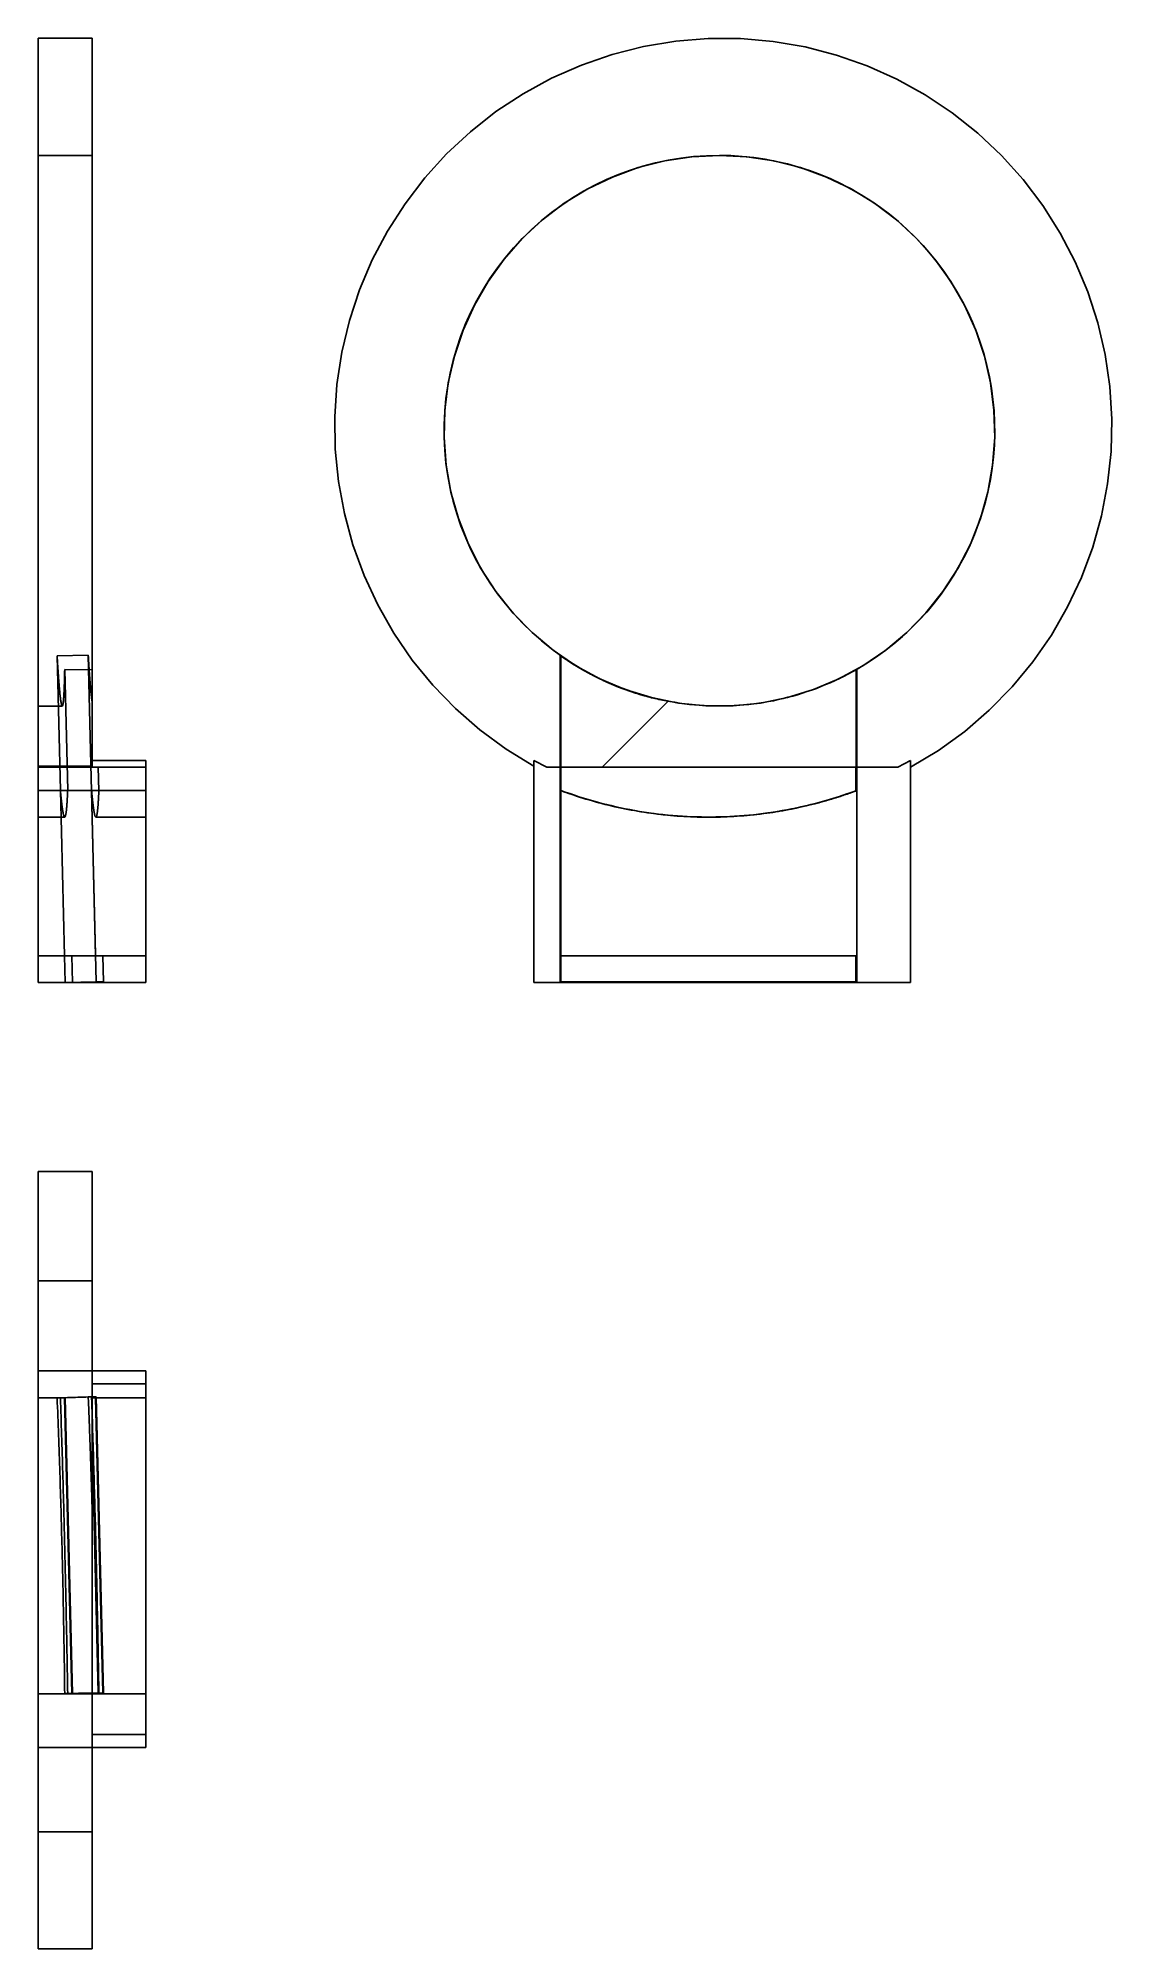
# Model space of a CAD drawing. Extents: x 0 to 0.312, y 0 to 0.555.
import ezdxf

# ---------------------------------------------------------------- set-up
doc = ezdxf.new("R2010")
doc.units = 0
doc.linetypes.add('HIDDEN', pattern=[0.013708, 0.009143, -0.004565])
for name, color, linetype in [('FRONT', 7, 'CONTINUOUS'), ('FRONT_HID', 7, 'HIDDEN'), ('LEFT', 7, 'CONTINUOUS'), ('LEFT_HID', 7, 'HIDDEN'), ('TOP', 7, 'CONTINUOUS'), ('TOP_HID', 7, 'HIDDEN')]:
    doc.layers.add(name, color=color, linetype=linetype)

msp = doc.modelspace()

# ---------------------------------------------------------------- linework, layer by layer
at = {"layer": 'FRONT'}
for p, q in [((0, 0.343289), (0, 0.554627)), ((0.015625, 0.554627), (0, 0.554627)), ((0.015625, 0.343289), (0.015625, 0.554627)), ((0.015625, 0.344944), (0.03125, 0.344944)), ((0.03125, 0.34297), (0.03125, 0.344944)), ((0.015625, 0.343289), (0, 0.343289)), ((0, 0.34297), (0, 0.343289)), ((0, 0.28047), (0, 0.34297)), ((0.03125, 0.28047), (0.03125, 0.34297)), ((0, 0.28047), (0.03125, 0.28047))]:
    msp.add_line(p, q, dxfattribs=at)
at = {"layer": 'FRONT_HID', "linetype": 'HIDDEN'}
for p, q in [((0, 0.554627), (0, 0.34297)), ((0.015625, 0.554627), (0.015625, 0.34297)), ((0, 0.520602), (0, 0.360733)), ((0, 0.360733), (0, 0.520602)), ((0, 0.520602), (0.015625, 0.520602)), ((0.015625, 0.362129), (0.015625, 0.520602)), ((0.015625, 0.520602), (0.015625, 0.371269)), ((0.014526, 0.37549), (0.005484, 0.375333)), ((0.005484, 0.375333), (0.005498, 0.375099)), ((0.006444, 0.336227), (0.005484, 0.375333)), ((0.005498, 0.375099), (0.005512, 0.374866)), ((0.005512, 0.374866), (0.005526, 0.374633)), ((0.005526, 0.374633), (0.005541, 0.374399)), ((0.005541, 0.374399), (0.005555, 0.374166)), ((0.005555, 0.374166), (0.005569, 0.373933)), ((0.005569, 0.373933), (0.005583, 0.373699)), ((0.005583, 0.373699), (0.005598, 0.373466)), ((0.005598, 0.373466), (0.005613, 0.373233)), ((0.005613, 0.373233), (0.005628, 0.372999)), ((0.005628, 0.372999), (0.005643, 0.372766)), ((0.005643, 0.372766), (0.005658, 0.372533)), ((0.005658, 0.372533), (0.005673, 0.3723)), ((0.005673, 0.3723), (0.005688, 0.372066)), ((0.005688, 0.372066), (0.005703, 0.371833)), ((0.005703, 0.371833), (0.005718, 0.3716)), ((0.014539, 0.375277), (0.014526, 0.37549)), ((0.016853, 0.280692), (0.014526, 0.37549)), ((0.014552, 0.375065), (0.014539, 0.375277)), ((0.014564, 0.374852), (0.014552, 0.375065)), ((0.014577, 0.37464), (0.014564, 0.374852)), ((0.01459, 0.374428), (0.014577, 0.37464)), ((0.014603, 0.374215), (0.01459, 0.374428)), ((0.014616, 0.374003), (0.014603, 0.374215)), ((0.014629, 0.37379), (0.014616, 0.374003)), ((0.014643, 0.373578), (0.014629, 0.37379)), ((0.014656, 0.373365), (0.014643, 0.373578)), ((0.014669, 0.373153), (0.014656, 0.373365)), ((0.014682, 0.372941), (0.014669, 0.373153)), ((0.014696, 0.372728), (0.014682, 0.372941)), ((0.01471, 0.372516), (0.014696, 0.372728)), ((0.014724, 0.372303), (0.01471, 0.372516)), ((0.014738, 0.372091), (0.014724, 0.372303)), ((0.014752, 0.371879), (0.014738, 0.372091)), ((0.014765, 0.371666), (0.014752, 0.371879)), ((0.01478, 0.371454), (0.014765, 0.371666)), ((0.005718, 0.3716), (0.005734, 0.371367)), ((0.005734, 0.371367), (0.00575, 0.371133)), ((0.00575, 0.371133), (0.005766, 0.3709)), ((0.005766, 0.3709), (0.005782, 0.370667)), ((0.005782, 0.370667), (0.005799, 0.370434)), ((0.005799, 0.370434), (0.005815, 0.370201)), ((0.005815, 0.370201), (0.005831, 0.369967)), ((0.005831, 0.369967), (0.005847, 0.369734)), ((0.005847, 0.369734), (0.005865, 0.369501)), ((0.005865, 0.369501), (0.005882, 0.369268)), ((0.005882, 0.369268), (0.005899, 0.369035)), ((0.005899, 0.369035), (0.005917, 0.368802)), ((0.005917, 0.368802), (0.005934, 0.368568)), ((0.005934, 0.368568), (0.005951, 0.368335)), ((0.005951, 0.368335), (0.005969, 0.368102)), ((0.005969, 0.368102), (0.005988, 0.367869)), ((0.005988, 0.367869), (0.006007, 0.367636)), ((0.006007, 0.367636), (0.006025, 0.367403)), ((0.006025, 0.367403), (0.006044, 0.36717)), ((0.006044, 0.36717), (0.006063, 0.366937)), ((0.006063, 0.366937), (0.006083, 0.366704)), ((0.006083, 0.366704), (0.006103, 0.366471)), ((0.006103, 0.366471), (0.006123, 0.366238)), ((0.006123, 0.366238), (0.006144, 0.366006)), ((0.007541, 0.365936), (0.007548, 0.366106)), ((0.007548, 0.366106), (0.007555, 0.366276)), ((0.007555, 0.366276), (0.007561, 0.366446)), ((0.007561, 0.366446), (0.007567, 0.366616)), ((0.007567, 0.366616), (0.007573, 0.366786)), ((0.007573, 0.366786), (0.007579, 0.366957)), ((0.007579, 0.366957), (0.007585, 0.367127)), ((0.007585, 0.367127), (0.007591, 0.367297)), ((0.007591, 0.367297), (0.007596, 0.367467)), ((0.007596, 0.367467), (0.007601, 0.367637)), ((0.007601, 0.367637), (0.007606, 0.367807)), ((0.007606, 0.367807), (0.007611, 0.367977)), ((0.007611, 0.367977), (0.007616, 0.368147)), ((0.007616, 0.368147), (0.007621, 0.368317)), ((0.007621, 0.368317), (0.007626, 0.368488)), ((0.007626, 0.368488), (0.00763, 0.368658)), ((0.00763, 0.368658), (0.007635, 0.368828)), ((0.007635, 0.368828), (0.007639, 0.368998)), ((0.007639, 0.368998), (0.007643, 0.369168)), ((0.007643, 0.369168), (0.007647, 0.369338)), ((0.007647, 0.369338), (0.007651, 0.369508)), ((0.007651, 0.369508), (0.007655, 0.369679)), ((0.007655, 0.369679), (0.007659, 0.369849)), ((0.007659, 0.369849), (0.007663, 0.370019)), ((0.007663, 0.370019), (0.007667, 0.370189)), ((0.007667, 0.370189), (0.00767, 0.370359)), ((0.00767, 0.370359), (0.007673, 0.370529)), ((0.007673, 0.370529), (0.007677, 0.3707)), ((0.007677, 0.3707), (0.00768, 0.37087)), ((0.00768, 0.37087), (0.007684, 0.37104)), ((0.007684, 0.37104), (0.007687, 0.37121)), ((0.007687, 0.37121), (0.00769, 0.37138)), ((0.00769, 0.37138), (0.015625, 0.371269)), ((0.008554, 0.336217), (0.00769, 0.37138)), ((0.014794, 0.371242), (0.01478, 0.371454)), ((0.014809, 0.371029), (0.014794, 0.371242)), ((0.014823, 0.370817), (0.014809, 0.371029)), ((0.014838, 0.370605), (0.014823, 0.370817)), ((0.014852, 0.370392), (0.014838, 0.370605)), ((0.014867, 0.37018), (0.014852, 0.370392)), ((0.014882, 0.369968), (0.014867, 0.37018)), ((0.014898, 0.369755), (0.014882, 0.369968)), ((0.014913, 0.369543), (0.014898, 0.369755)), ((0.014928, 0.369331), (0.014913, 0.369543)), ((0.014944, 0.369118), (0.014928, 0.369331)), ((0.01496, 0.368906), (0.014944, 0.369118)), ((0.014976, 0.368694), (0.01496, 0.368906)), ((0.014992, 0.368482), (0.014976, 0.368694)), ((0.015008, 0.36827), (0.014992, 0.368482)), ((0.015024, 0.368057), (0.015008, 0.36827)), ((0.015041, 0.367845), (0.015024, 0.368057)), ((0.015058, 0.367633), (0.015041, 0.367845)), ((0.015075, 0.367421), (0.015058, 0.367633)), ((0.015092, 0.367209), (0.015075, 0.367421)), ((0.015109, 0.366997), (0.015092, 0.367209)), ((0.015127, 0.366784), (0.015109, 0.366997)), ((0.015145, 0.366572), (0.015127, 0.366784)), ((0.015163, 0.36636), (0.015145, 0.366572)), ((0.015182, 0.366148), (0.015163, 0.36636)), ((0.015201, 0.365936), (0.015182, 0.366148)), ((0.015625, 0.371269), (0.015625, 0.34297)), ((0.006973, 0.360733), (0, 0.360733)), ((0.006144, 0.366006), (0.006164, 0.365773)), ((0.006164, 0.365773), (0.006185, 0.36554)), ((0.006185, 0.36554), (0.006207, 0.365307)), ((0.006207, 0.365307), (0.00623, 0.365075)), ((0.00623, 0.365075), (0.006252, 0.364842)), ((0.006252, 0.364842), (0.006275, 0.364609)), ((0.006275, 0.364609), (0.006298, 0.364377)), ((0.006298, 0.364377), (0.006323, 0.364144)), ((0.006323, 0.364144), (0.006349, 0.363912)), ((0.006349, 0.363912), (0.006374, 0.363679)), ((0.006374, 0.363679), (0.0064, 0.363447)), ((0.0064, 0.363447), (0.006428, 0.363215)), ((0.006428, 0.363215), (0.006457, 0.362983)), ((0.006457, 0.362983), (0.006486, 0.362751)), ((0.006486, 0.362751), (0.006518, 0.362519)), ((0.006518, 0.362519), (0.006552, 0.362288)), ((0.006552, 0.362288), (0.006586, 0.362057)), ((0.006586, 0.362057), (0.006625, 0.361826)), ((0.006625, 0.361826), (0.006667, 0.361596)), ((0.006667, 0.361596), (0.006713, 0.361367)), ((0.006713, 0.361367), (0.006769, 0.36114)), ((0.006769, 0.36114), (0.006842, 0.360919)), ((0.006842, 0.360919), (0.006973, 0.360733)), ((0.006973, 0.360733), (0.007075, 0.360862)), ((0.007075, 0.360862), (0.00713, 0.361023)), ((0.00713, 0.361023), (0.007169, 0.361188)), ((0.007169, 0.361188), (0.0072, 0.361356)), ((0.0072, 0.361356), (0.007227, 0.361524)), ((0.007227, 0.361524), (0.007252, 0.361692)), ((0.007252, 0.361692), (0.007272, 0.361861)), ((0.007272, 0.361861), (0.007292, 0.36203)), ((0.007292, 0.36203), (0.00731, 0.362199)), ((0.00731, 0.362199), (0.007326, 0.362369)), ((0.007326, 0.362369), (0.007342, 0.362538)), ((0.007342, 0.362538), (0.007358, 0.362708)), ((0.007358, 0.362708), (0.007371, 0.362877)), ((0.007371, 0.362877), (0.007384, 0.363047)), ((0.007384, 0.363047), (0.007396, 0.363217)), ((0.007396, 0.363217), (0.007409, 0.363387)), ((0.007409, 0.363387), (0.00742, 0.363556)), ((0.00742, 0.363556), (0.00743, 0.363726)), ((0.00743, 0.363726), (0.007441, 0.363896)), ((0.007441, 0.363896), (0.007451, 0.364066)), ((0.007451, 0.364066), (0.007462, 0.364236)), ((0.007462, 0.364236), (0.00747, 0.364406)), ((0.00747, 0.364406), (0.007479, 0.364576)), ((0.007479, 0.364576), (0.007488, 0.364746)), ((0.007488, 0.364746), (0.007496, 0.364916)), ((0.007496, 0.364916), (0.007505, 0.365086)), ((0.007505, 0.365086), (0.007513, 0.365256)), ((0.007513, 0.365256), (0.00752, 0.365426)), ((0.00752, 0.365426), (0.007527, 0.365596)), ((0.007527, 0.365596), (0.007534, 0.365766)), ((0.007534, 0.365766), (0.007541, 0.365936)), ((0.01522, 0.365724), (0.015201, 0.365936)), ((0.015239, 0.365512), (0.01522, 0.365724)), ((0.015259, 0.3653), (0.015239, 0.365512)), ((0.015279, 0.365089), (0.015259, 0.3653)), ((0.0153, 0.364877), (0.015279, 0.365089)), ((0.01532, 0.364665), (0.0153, 0.364877)), ((0.015342, 0.364453), (0.01532, 0.364665)), ((0.015364, 0.364242), (0.015342, 0.364453)), ((0.015386, 0.36403), (0.015364, 0.364242)), ((0.015409, 0.363818), (0.015386, 0.36403)), ((0.015433, 0.363607), (0.015409, 0.363818)), ((0.015458, 0.363395), (0.015433, 0.363607)), ((0.015482, 0.363184), (0.015458, 0.363395)), ((0.015509, 0.362973), (0.015482, 0.363184)), ((0.015536, 0.362762), (0.015509, 0.362973)), ((0.015564, 0.362551), (0.015536, 0.362762)), ((0.015595, 0.36234), (0.015564, 0.362551)), ((0.015625, 0.362129), (0.015595, 0.36234)), ((0.015625, 0.34297), (0.015625, 0.362129)), ((0, 0.344944), (0, 0.34297)), ((0, 0.34297), (0, 0.344944)), ((0, 0.344944), (0, 0.34297)), ((0, 0.343289), (0, 0.344944)), ((0.015625, 0.343289), (0.015625, 0.344944)), ((0.015625, 0.344944), (0.015625, 0.34297)), ((0.015625, 0.34297), (0.015625, 0.344944)), ((0.015625, 0.344944), (0.015625, 0.34297)), ((0, 0.34297), (0, 0.342587)), ((0, 0.342587), (0, 0.34297)), ((0, 0.34297), (0, 0.335854)), ((0, 0.329655), (0, 0.34297)), ((0, 0.34297), (0.015625, 0.34297)), ((0, 0.342587), (0, 0.342203)), ((0, 0.342203), (0, 0.342587)), ((0, 0.342203), (0, 0.341819)), ((0, 0.341819), (0, 0.342203)), ((0, 0.341819), (0, 0.341436)), ((0, 0.341436), (0, 0.341819)), ((0, 0.341436), (0, 0.341052)), ((0, 0.341052), (0, 0.341436)), ((0, 0.341052), (0, 0.340669)), ((0, 0.340669), (0, 0.341052)), ((0, 0.340669), (0, 0.340285)), ((0, 0.340285), (0, 0.340669)), ((0, 0.340285), (0, 0.339902)), ((0, 0.339902), (0, 0.340285)), ((0, 0.339902), (0, 0.339518)), ((0, 0.339518), (0, 0.339902)), ((0, 0.339518), (0, 0.339135)), ((0, 0.339135), (0, 0.339518)), ((0, 0.339135), (0, 0.338751)), ((0, 0.338751), (0, 0.339135)), ((0, 0.338751), (0, 0.338367)), ((0, 0.338367), (0, 0.338751)), ((0, 0.338367), (0, 0.337984)), ((0, 0.337984), (0, 0.338367)), ((0.015625, 0.34297), (0.017434, 0.34297)), ((0.017434, 0.34297), (0.015625, 0.34297)), ((0.03125, 0.34297), (0.015625, 0.34297)), ((0.03125, 0.34297), (0.015625, 0.34297)), ((0.017602, 0.336135), (0.017434, 0.34297)), ((0.03125, 0.34297), (0.03125, 0.335854)), ((0.03125, 0.329655), (0.03125, 0.34297)), ((0.03125, 0.34297), (0.03125, 0.342587)), ((0.03125, 0.342587), (0.03125, 0.34297)), ((0.03125, 0.342587), (0.03125, 0.342203)), ((0.03125, 0.342203), (0.03125, 0.342587)), ((0.03125, 0.342203), (0.03125, 0.341819)), ((0.03125, 0.341819), (0.03125, 0.342203)), ((0.03125, 0.341819), (0.03125, 0.341436)), ((0.03125, 0.341436), (0.03125, 0.341819)), ((0.03125, 0.341436), (0.03125, 0.341052)), ((0.03125, 0.341052), (0.03125, 0.341436)), ((0.03125, 0.341052), (0.03125, 0.340669)), ((0.03125, 0.340669), (0.03125, 0.341052)), ((0.03125, 0.340669), (0.03125, 0.340285)), ((0.03125, 0.340285), (0.03125, 0.340669)), ((0.03125, 0.340285), (0.03125, 0.339902)), ((0.03125, 0.339902), (0.03125, 0.340285)), ((0.03125, 0.339902), (0.03125, 0.339518)), ((0.03125, 0.339518), (0.03125, 0.339902)), ((0.03125, 0.339518), (0.03125, 0.339135)), ((0.03125, 0.339135), (0.03125, 0.339518)), ((0.03125, 0.339135), (0.03125, 0.338751)), ((0.03125, 0.338751), (0.03125, 0.339135)), ((0.03125, 0.338751), (0.03125, 0.338367)), ((0.03125, 0.338367), (0.03125, 0.338751)), ((0.03125, 0.338367), (0.03125, 0.337984)), ((0.03125, 0.337984), (0.03125, 0.338367)), ((0, 0.337984), (0, 0.3376)), ((0, 0.3376), (0, 0.337984)), ((0, 0.3376), (0, 0.337217)), ((0, 0.337217), (0, 0.3376)), ((0, 0.337217), (0, 0.336833)), ((0, 0.336833), (0, 0.337217)), ((0, 0.336833), (0, 0.33645)), ((0, 0.33645), (0, 0.336833)), ((0, 0.33645), (0, 0.336066)), ((0, 0.336066), (0, 0.33645)), ((0, 0.336227), (0, 0.335854)), ((0, 0.336227), (0, 0.329655)), ((0, 0.328499), (0, 0.336227)), ((0, 0.288283), (0, 0.336227)), ((0.03125, 0.336227), (0, 0.336227)), ((0.006444, 0.336227), (0, 0.336227)), ((0, 0.336066), (0, 0.335683)), ((0, 0.335683), (0, 0.336066)), ((0, 0.335854), (0, 0.288283)), ((0, 0.335683), (0, 0.335299)), ((0, 0.335299), (0, 0.335683)), ((0, 0.335299), (0, 0.334915)), ((0, 0.334915), (0, 0.335299)), ((0, 0.334915), (0, 0.334532)), ((0, 0.334532), (0, 0.334915)), ((0, 0.334532), (0, 0.334148)), ((0, 0.334148), (0, 0.334532)), ((0, 0.334148), (0, 0.333765)), ((0, 0.333765), (0, 0.334148)), ((0, 0.333765), (0, 0.333381)), ((0, 0.333381), (0, 0.333765)), ((0, 0.333381), (0, 0.332998)), ((0, 0.332998), (0, 0.333381)), ((0, 0.332998), (0, 0.332614)), ((0, 0.332614), (0, 0.332998)), ((0.006444, 0.336227), (0.006455, 0.336102)), ((0.007621, 0.288283), (0.006444, 0.336227)), ((0.006455, 0.336102), (0.006467, 0.335977)), ((0.006467, 0.335977), (0.006479, 0.335853)), ((0.006479, 0.335853), (0.00649, 0.335728)), ((0.00649, 0.335728), (0.006502, 0.335603)), ((0.006502, 0.335603), (0.006514, 0.335478)), ((0.006514, 0.335478), (0.006525, 0.335354)), ((0.006525, 0.335354), (0.006537, 0.335229)), ((0.006537, 0.335229), (0.006549, 0.335104)), ((0.006549, 0.335104), (0.006561, 0.334979)), ((0.006561, 0.334979), (0.006574, 0.334855)), ((0.006574, 0.334855), (0.006586, 0.33473)), ((0.006586, 0.33473), (0.006598, 0.334605)), ((0.006598, 0.334605), (0.006611, 0.334481)), ((0.006611, 0.334481), (0.006623, 0.334356)), ((0.006623, 0.334356), (0.006635, 0.334231)), ((0.006635, 0.334231), (0.006648, 0.334107)), ((0.006648, 0.334107), (0.006662, 0.333982)), ((0.006662, 0.333982), (0.006675, 0.333858)), ((0.006675, 0.333858), (0.006688, 0.333733)), ((0.006688, 0.333733), (0.006701, 0.333608)), ((0.006701, 0.333608), (0.006715, 0.333484)), ((0.006715, 0.333484), (0.006728, 0.333359)), ((0.006728, 0.333359), (0.006741, 0.333235)), ((0.006741, 0.333235), (0.006756, 0.33311)), ((0.006756, 0.33311), (0.00677, 0.332986)), ((0.00677, 0.332986), (0.006784, 0.332861)), ((0.006784, 0.332861), (0.006798, 0.332737)), ((0.008371, 0.33274), (0.008379, 0.332864)), ((0.008379, 0.332864), (0.008387, 0.332988)), ((0.008387, 0.332988), (0.008395, 0.333112)), ((0.008395, 0.333112), (0.008403, 0.333236)), ((0.008403, 0.333236), (0.008411, 0.33336)), ((0.008411, 0.33336), (0.008418, 0.333485)), ((0.008418, 0.333485), (0.008425, 0.333609)), ((0.008425, 0.333609), (0.008432, 0.333733)), ((0.008432, 0.333733), (0.008439, 0.333857)), ((0.008439, 0.333857), (0.008446, 0.333981)), ((0.008446, 0.333981), (0.008453, 0.334105)), ((0.008453, 0.334105), (0.00846, 0.33423)), ((0.00846, 0.33423), (0.008466, 0.334354)), ((0.008466, 0.334354), (0.008473, 0.334478)), ((0.008473, 0.334478), (0.008479, 0.334602)), ((0.008479, 0.334602), (0.008485, 0.334726)), ((0.008485, 0.334726), (0.008491, 0.334851)), ((0.008491, 0.334851), (0.008498, 0.334975)), ((0.008498, 0.334975), (0.008504, 0.335099)), ((0.008504, 0.335099), (0.00851, 0.335223)), ((0.00851, 0.335223), (0.008515, 0.335347)), ((0.008515, 0.335347), (0.008521, 0.335472)), ((0.008521, 0.335472), (0.008526, 0.335596)), ((0.008526, 0.335596), (0.008532, 0.33572)), ((0.008532, 0.33572), (0.008537, 0.335844)), ((0.008537, 0.335844), (0.008543, 0.335969)), ((0.008543, 0.335969), (0.008548, 0.336093)), ((0.008548, 0.336093), (0.008554, 0.336217)), ((0.008554, 0.336217), (0.017602, 0.336135)), ((0.015507, 0.336102), (0.015495, 0.336227)), ((0.03125, 0.336227), (0.015495, 0.336227)), ((0.016672, 0.288283), (0.015495, 0.336227)), ((0.015519, 0.335977), (0.015507, 0.336102)), ((0.01553, 0.335853), (0.015519, 0.335977)), ((0.015542, 0.335728), (0.01553, 0.335853)), ((0.015553, 0.335603), (0.015542, 0.335728)), ((0.015565, 0.335478), (0.015553, 0.335603)), ((0.015577, 0.335354), (0.015565, 0.335478)), ((0.015588, 0.335229), (0.015577, 0.335354)), ((0.0156, 0.335104), (0.015588, 0.335229)), ((0.015613, 0.334979), (0.0156, 0.335104)), ((0.015625, 0.334855), (0.015613, 0.334979)), ((0.015637, 0.33473), (0.015625, 0.334855)), ((0.01565, 0.334605), (0.015637, 0.33473)), ((0.015662, 0.334481), (0.01565, 0.334605)), ((0.015675, 0.334356), (0.015662, 0.334481)), ((0.015687, 0.334231), (0.015675, 0.334356)), ((0.0157, 0.334107), (0.015687, 0.334231)), ((0.015713, 0.333982), (0.0157, 0.334107)), ((0.015726, 0.333858), (0.015713, 0.333982)), ((0.01574, 0.333733), (0.015726, 0.333858)), ((0.015753, 0.333608), (0.01574, 0.333733)), ((0.015766, 0.333484), (0.015753, 0.333608)), ((0.015779, 0.333359), (0.015766, 0.333484)), ((0.015793, 0.333235), (0.015779, 0.333359)), ((0.015807, 0.33311), (0.015793, 0.333235)), ((0.015821, 0.332986), (0.015807, 0.33311)), ((0.015836, 0.332861), (0.015821, 0.332986)), ((0.01585, 0.332737), (0.015836, 0.332861)), ((0.017428, 0.332817), (0.017419, 0.332694)), ((0.017436, 0.33294), (0.017428, 0.332817)), ((0.017444, 0.333063), (0.017436, 0.33294)), ((0.017452, 0.333185), (0.017444, 0.333063)), ((0.017459, 0.333308), (0.017452, 0.333185)), ((0.017466, 0.333431), (0.017459, 0.333308)), ((0.017473, 0.333554), (0.017466, 0.333431)), ((0.01748, 0.333677), (0.017473, 0.333554)), ((0.017488, 0.3338), (0.01748, 0.333677)), ((0.017495, 0.333923), (0.017488, 0.3338)), ((0.017502, 0.334045), (0.017495, 0.333923)), ((0.017508, 0.334168), (0.017502, 0.334045)), ((0.017515, 0.334291), (0.017508, 0.334168)), ((0.017521, 0.334414), (0.017515, 0.334291)), ((0.017527, 0.334537), (0.017521, 0.334414)), ((0.017533, 0.33466), (0.017527, 0.334537)), ((0.01754, 0.334783), (0.017533, 0.33466)), ((0.017546, 0.334906), (0.01754, 0.334783)), ((0.017552, 0.335029), (0.017546, 0.334906)), ((0.017558, 0.335151), (0.017552, 0.335029)), ((0.017563, 0.335274), (0.017558, 0.335151)), ((0.017569, 0.335397), (0.017563, 0.335274)), ((0.017574, 0.33552), (0.017569, 0.335397)), ((0.01758, 0.335643), (0.017574, 0.33552)), ((0.017585, 0.335766), (0.01758, 0.335643)), ((0.017591, 0.335889), (0.017585, 0.335766)), ((0.017596, 0.336012), (0.017591, 0.335889)), ((0.017602, 0.336135), (0.017596, 0.336012)), ((0.03125, 0.337984), (0.03125, 0.3376)), ((0.03125, 0.3376), (0.03125, 0.337984)), ((0.03125, 0.3376), (0.03125, 0.337217)), ((0.03125, 0.337217), (0.03125, 0.3376)), ((0.03125, 0.337217), (0.03125, 0.336833)), ((0.03125, 0.336833), (0.03125, 0.337217)), ((0.03125, 0.336833), (0.03125, 0.33645)), ((0.03125, 0.33645), (0.03125, 0.336833)), ((0.03125, 0.33645), (0.03125, 0.336066)), ((0.03125, 0.336066), (0.03125, 0.33645)), ((0.03125, 0.329655), (0.03125, 0.336227)), ((0.03125, 0.336227), (0.03125, 0.328499)), ((0.03125, 0.336227), (0.03125, 0.335854)), ((0.03125, 0.288283), (0.03125, 0.336227)), ((0.03125, 0.336066), (0.03125, 0.335683)), ((0.03125, 0.335683), (0.03125, 0.336066)), ((0.03125, 0.335854), (0.03125, 0.288283)), ((0.03125, 0.335683), (0.03125, 0.335299)), ((0.03125, 0.335299), (0.03125, 0.335683)), ((0.03125, 0.335299), (0.03125, 0.334915)), ((0.03125, 0.334915), (0.03125, 0.335299)), ((0.03125, 0.334915), (0.03125, 0.334532)), ((0.03125, 0.334532), (0.03125, 0.334915)), ((0.03125, 0.334532), (0.03125, 0.334148)), ((0.03125, 0.334148), (0.03125, 0.334532)), ((0.03125, 0.334148), (0.03125, 0.333765)), ((0.03125, 0.333765), (0.03125, 0.334148)), ((0.03125, 0.333765), (0.03125, 0.333381)), ((0.03125, 0.333381), (0.03125, 0.333765)), ((0.03125, 0.333381), (0.03125, 0.332998)), ((0.03125, 0.332998), (0.03125, 0.333381)), ((0.03125, 0.332998), (0.03125, 0.332614)), ((0.03125, 0.332614), (0.03125, 0.332998)), ((0, 0.332614), (0, 0.332231)), ((0, 0.332231), (0, 0.332614)), ((0, 0.332231), (0, 0.331847)), ((0, 0.331847), (0, 0.332231)), ((0, 0.331847), (0, 0.331464)), ((0, 0.331464), (0, 0.331847)), ((0, 0.331464), (0, 0.33108)), ((0, 0.33108), (0, 0.331464)), ((0, 0.329655), (0, 0.328499)), ((0, 0.328499), (0.007689, 0.328499)), ((0.006798, 0.332737), (0.006813, 0.332612)), ((0.006813, 0.332612), (0.006827, 0.332488)), ((0.006827, 0.332488), (0.006842, 0.332364)), ((0.006842, 0.332364), (0.006857, 0.332239)), ((0.006857, 0.332239), (0.006873, 0.332115)), ((0.006873, 0.332115), (0.006888, 0.331991)), ((0.006888, 0.331991), (0.006904, 0.331866)), ((0.006904, 0.331866), (0.006919, 0.331742)), ((0.006919, 0.331742), (0.006936, 0.331618)), ((0.006936, 0.331618), (0.006953, 0.331494)), ((0.006953, 0.331494), (0.00697, 0.33137)), ((0.00697, 0.33137), (0.006987, 0.331245)), ((0.006987, 0.331245), (0.007004, 0.331121)), ((0.007004, 0.331121), (0.007021, 0.330997)), ((0.007021, 0.330997), (0.00704, 0.330873)), ((0.00704, 0.330873), (0.007059, 0.33075)), ((0.007059, 0.33075), (0.007078, 0.330626)), ((0.007078, 0.330626), (0.007096, 0.330502)), ((0.007096, 0.330502), (0.007116, 0.330378)), ((0.007116, 0.330378), (0.007138, 0.330255)), ((0.007138, 0.330255), (0.007159, 0.330131)), ((0.007159, 0.330131), (0.00718, 0.330008)), ((0.00718, 0.330008), (0.007203, 0.329884)), ((0.007203, 0.329884), (0.007227, 0.329762)), ((0.007227, 0.329762), (0.007251, 0.329639)), ((0.007251, 0.329639), (0.007276, 0.329516)), ((0.007276, 0.329516), (0.007304, 0.329394)), ((0.007304, 0.329394), (0.007333, 0.329272)), ((0.007333, 0.329272), (0.007362, 0.32915)), ((0.007362, 0.32915), (0.007397, 0.32903)), ((0.007397, 0.32903), (0.007433, 0.32891)), ((0.007433, 0.32891), (0.007476, 0.328792)), ((0.007476, 0.328792), (0.007523, 0.328676)), ((0.007523, 0.328676), (0.00759, 0.32857)), ((0.00759, 0.32857), (0.007689, 0.328499)), ((0.007689, 0.328499), (0.007785, 0.328572)), ((0.007785, 0.328572), (0.007846, 0.328679)), ((0.007846, 0.328679), (0.007888, 0.328796)), ((0.007888, 0.328796), (0.007925, 0.328915)), ((0.007925, 0.328915), (0.007955, 0.329036)), ((0.007955, 0.329036), (0.007984, 0.329157)), ((0.007984, 0.329157), (0.008007, 0.329279)), ((0.008007, 0.329279), (0.00803, 0.329401)), ((0.00803, 0.329401), (0.008052, 0.329523)), ((0.008052, 0.329523), (0.008071, 0.329646)), ((0.008071, 0.329646), (0.008089, 0.329769)), ((0.008089, 0.329769), (0.008108, 0.329892)), ((0.008108, 0.329892), (0.008124, 0.330016)), ((0.008124, 0.330016), (0.008139, 0.330139)), ((0.008139, 0.330139), (0.008154, 0.330263)), ((0.008154, 0.330263), (0.008169, 0.330386)), ((0.008169, 0.330386), (0.008183, 0.33051)), ((0.008183, 0.33051), (0.008196, 0.330633)), ((0.008196, 0.330633), (0.008209, 0.330757)), ((0.008209, 0.330757), (0.008221, 0.330881)), ((0.008221, 0.330881), (0.008234, 0.331004)), ((0.008234, 0.331004), (0.008245, 0.331128)), ((0.008245, 0.331128), (0.008256, 0.331252)), ((0.008256, 0.331252), (0.008267, 0.331376)), ((0.008267, 0.331376), (0.008278, 0.3315)), ((0.008278, 0.3315), (0.008289, 0.331624)), ((0.008289, 0.331624), (0.008299, 0.331748)), ((0.008299, 0.331748), (0.008308, 0.331872)), ((0.008308, 0.331872), (0.008318, 0.331996)), ((0.008318, 0.331996), (0.008327, 0.33212)), ((0.008327, 0.33212), (0.008336, 0.332244)), ((0.008336, 0.332244), (0.008346, 0.332368)), ((0.008346, 0.332368), (0.008355, 0.332492)), ((0.008355, 0.332492), (0.008363, 0.332616)), ((0.008363, 0.332616), (0.008371, 0.33274)), ((0.015864, 0.332612), (0.01585, 0.332737)), ((0.015878, 0.332488), (0.015864, 0.332612)), ((0.015894, 0.332364), (0.015878, 0.332488)), ((0.015909, 0.332239), (0.015894, 0.332364)), ((0.015924, 0.332115), (0.015909, 0.332239)), ((0.01594, 0.331991), (0.015924, 0.332115)), ((0.015955, 0.331866), (0.01594, 0.331991)), ((0.015971, 0.331742), (0.015955, 0.331866)), ((0.015987, 0.331618), (0.015971, 0.331742)), ((0.016004, 0.331494), (0.015987, 0.331618)), ((0.016021, 0.33137), (0.016004, 0.331494)), ((0.016038, 0.331245), (0.016021, 0.33137)), ((0.016055, 0.331121), (0.016038, 0.331245)), ((0.016073, 0.330997), (0.016055, 0.331121)), ((0.016091, 0.330873), (0.016073, 0.330997)), ((0.01611, 0.33075), (0.016091, 0.330873)), ((0.016129, 0.330626), (0.01611, 0.33075)), ((0.016148, 0.330502), (0.016129, 0.330626)), ((0.016168, 0.330378), (0.016148, 0.330502)), ((0.016189, 0.330255), (0.016168, 0.330378)), ((0.01621, 0.330131), (0.016189, 0.330255)), ((0.016232, 0.330008), (0.01621, 0.330131)), ((0.016254, 0.329884), (0.016232, 0.330008)), ((0.016279, 0.329762), (0.016254, 0.329884)), ((0.016303, 0.329639), (0.016279, 0.329762)), ((0.016327, 0.329516), (0.016303, 0.329639)), ((0.016356, 0.329394), (0.016327, 0.329516)), ((0.016385, 0.329272), (0.016356, 0.329394)), ((0.016414, 0.32915), (0.016385, 0.329272)), ((0.016449, 0.32903), (0.016414, 0.32915)), ((0.016485, 0.32891), (0.016449, 0.32903)), ((0.016527, 0.328792), (0.016485, 0.32891)), ((0.016575, 0.328676), (0.016527, 0.328792)), ((0.016641, 0.32857), (0.016575, 0.328676)), ((0.01674, 0.328499), (0.016641, 0.32857)), ((0.016836, 0.328571), (0.01674, 0.328499)), ((0.01674, 0.328499), (0.03125, 0.328499)), ((0.016897, 0.328677), (0.016836, 0.328571)), ((0.016939, 0.328793), (0.016897, 0.328677)), ((0.016975, 0.32891), (0.016939, 0.328793)), ((0.017005, 0.329029), (0.016975, 0.32891)), ((0.017034, 0.329149), (0.017005, 0.329029)), ((0.017057, 0.32927), (0.017034, 0.329149)), ((0.01708, 0.329391), (0.017057, 0.32927)), ((0.017102, 0.329512), (0.01708, 0.329391)), ((0.01712, 0.329633), (0.017102, 0.329512)), ((0.017139, 0.329755), (0.01712, 0.329633)), ((0.017157, 0.329877), (0.017139, 0.329755)), ((0.017173, 0.329999), (0.017157, 0.329877)), ((0.017188, 0.330121), (0.017173, 0.329999)), ((0.017203, 0.330243), (0.017188, 0.330121)), ((0.017219, 0.330365), (0.017203, 0.330243)), ((0.017232, 0.330487), (0.017219, 0.330365)), ((0.017245, 0.33061), (0.017232, 0.330487)), ((0.017258, 0.330732), (0.017245, 0.33061)), ((0.01727, 0.330855), (0.017258, 0.330732)), ((0.017283, 0.330977), (0.01727, 0.330855)), ((0.017294, 0.3311), (0.017283, 0.330977)), ((0.017305, 0.331222), (0.017294, 0.3311)), ((0.017316, 0.331345), (0.017305, 0.331222)), ((0.017327, 0.331467), (0.017316, 0.331345)), ((0.017337, 0.33159), (0.017327, 0.331467)), ((0.017348, 0.331712), (0.017337, 0.33159)), ((0.017357, 0.331835), (0.017348, 0.331712)), ((0.017366, 0.331958), (0.017357, 0.331835)), ((0.017376, 0.332081), (0.017366, 0.331958)), ((0.017385, 0.332203), (0.017376, 0.332081)), ((0.017394, 0.332326), (0.017385, 0.332203)), ((0.017403, 0.332449), (0.017394, 0.332326)), ((0.017411, 0.332572), (0.017403, 0.332449)), ((0.017419, 0.332694), (0.017411, 0.332572)), ((0.03125, 0.332614), (0.03125, 0.332231)), ((0.03125, 0.332231), (0.03125, 0.332614)), ((0.03125, 0.332231), (0.03125, 0.331847)), ((0.03125, 0.331847), (0.03125, 0.332231)), ((0.03125, 0.331847), (0.03125, 0.331464)), ((0.03125, 0.331464), (0.03125, 0.331847)), ((0.03125, 0.331464), (0.03125, 0.33108)), ((0.03125, 0.33108), (0.03125, 0.331464)), ((0.03125, 0.328499), (0.03125, 0.329655)), ((0.03125, 0.288283), (0, 0.288283)), ((0.007621, 0.288283), (0, 0.288283)), ((0.007813, 0.28047), (0.007621, 0.288283)), ((0.007621, 0.288283), (0.00973, 0.288283)), ((0.00973, 0.288283), (0.018776, 0.288283)), ((0.009921, 0.280522), (0.00973, 0.288283)), ((0.018776, 0.288283), (0.016672, 0.288283)), ((0.03125, 0.288283), (0.016672, 0.288283)), ((0.018961, 0.280744), (0.018776, 0.288283)), ((0.009921, 0.280522), (0.007812, 0.28047)), ((0.007813, 0.28047), (0.016853, 0.280692)), ((0.018961, 0.280744), (0.009921, 0.280522)), ((0.016853, 0.280692), (0.018961, 0.280744))]:
    msp.add_line(p, q, dxfattribs=at)
at = {"layer": 'LEFT'}
for p, q in [((0.157689, 0.546845), (0.166611, 0.549919)), ((0.166611, 0.549919), (0.175758, 0.552236)), ((0.175758, 0.552236), (0.185068, 0.553781)), ((0.185068, 0.553781), (0.194474, 0.554542)), ((0.194474, 0.554542), (0.20391, 0.554514)), ((0.20391, 0.554514), (0.213311, 0.553698)), ((0.213311, 0.553698), (0.222611, 0.552099)), ((0.222611, 0.552099), (0.231745, 0.549729)), ((0.231745, 0.549729), (0.240649, 0.546603)), ((0.149055, 0.543037), (0.157689, 0.546845)), ((0.240649, 0.546603), (0.249261, 0.542745)), ((0.13289, 0.533327), (0.140769, 0.53852)), ((0.140769, 0.53852), (0.149055, 0.543037)), ((0.249261, 0.542745), (0.25752, 0.53818)), ((0.25752, 0.53818), (0.265369, 0.532941)), ((0.125473, 0.527494), (0.13289, 0.533327)), ((0.265369, 0.532941), (0.272752, 0.527064)), ((0.118569, 0.521061), (0.125473, 0.527494)), ((0.272752, 0.527064), (0.279618, 0.520591)), ((0.112226, 0.514073), (0.118569, 0.521061)), ((0.166704, 0.514325), (0.174192, 0.51705)), ((0.174192, 0.51705), (0.181914, 0.519017)), ((0.181914, 0.519017), (0.189794, 0.520205)), ((0.189794, 0.520205), (0.197753, 0.520602)), ((0.197753, 0.520602), (0.205712, 0.520205)), ((0.205712, 0.520205), (0.213592, 0.519017)), ((0.213592, 0.519017), (0.221314, 0.51705)), ((0.221314, 0.51705), (0.228802, 0.514325)), ((0.279618, 0.520591), (0.28592, 0.513567)), ((0.10649, 0.50658), (0.112226, 0.514073)), ((0.152724, 0.506712), (0.159524, 0.510867)), ((0.159524, 0.510867), (0.166704, 0.514325)), ((0.228802, 0.514325), (0.235982, 0.510867)), ((0.235982, 0.510867), (0.242781, 0.506712)), ((0.28592, 0.513567), (0.291612, 0.50604)), ((0.1014, 0.498634), (0.10649, 0.50658)), ((0.146372, 0.501901), (0.152724, 0.506712)), ((0.242781, 0.506712), (0.249134, 0.501901)), ((0.291612, 0.50604), (0.296656, 0.498065)), ((0.140531, 0.496481), (0.146372, 0.501901)), ((0.249134, 0.501901), (0.254975, 0.496481)), ((0.096992, 0.49029), (0.1014, 0.498634)), ((0.135258, 0.490506), (0.140531, 0.496481)), ((0.254975, 0.496481), (0.260248, 0.490506)), ((0.296656, 0.498065), (0.301015, 0.489695)), ((0.093297, 0.481607), (0.096992, 0.49029)), ((0.130606, 0.484036), (0.135258, 0.490506)), ((0.260248, 0.490506), (0.2649, 0.484036)), ((0.301015, 0.489695), (0.30466, 0.480991)), ((0.126622, 0.477134), (0.130606, 0.484036)), ((0.2649, 0.484036), (0.268884, 0.477134)), ((0.09034, 0.472646), (0.093297, 0.481607)), ((0.123344, 0.469871), (0.126622, 0.477134)), ((0.268884, 0.477134), (0.272162, 0.469871)), ((0.30466, 0.480991), (0.307564, 0.472012)), ((0.088143, 0.463469), (0.09034, 0.472646)), ((0.307564, 0.472012), (0.309708, 0.462823)), ((0.120806, 0.462317), (0.123344, 0.469871)), ((0.272162, 0.469871), (0.274699, 0.462317)), ((0.08672, 0.45414), (0.088143, 0.463469)), ((0.119033, 0.454548), (0.120806, 0.462317)), ((0.274699, 0.462317), (0.276473, 0.454548)), ((0.309708, 0.462823), (0.311076, 0.453486)), ((0.086081, 0.444725), (0.08672, 0.45414)), ((0.118042, 0.446641), (0.119033, 0.454548)), ((0.276473, 0.454548), (0.277464, 0.446641)), ((0.311076, 0.453486), (0.31166, 0.444067)), ((0.086232, 0.43529), (0.086081, 0.444725)), ((0.117843, 0.438675), (0.118042, 0.446641)), ((0.277464, 0.446641), (0.277662, 0.438675)), ((0.31166, 0.444067), (0.311454, 0.434633)), ((0.118439, 0.430728), (0.117843, 0.438675)), ((0.277662, 0.438675), (0.277067, 0.430728)), ((0.087171, 0.4259), (0.086232, 0.43529)), ((0.311454, 0.434633), (0.310461, 0.425249)), ((0.119823, 0.42288), (0.118439, 0.430728)), ((0.277067, 0.430728), (0.275683, 0.42288)), ((0.088891, 0.416622), (0.087171, 0.4259)), ((0.121981, 0.41521), (0.119823, 0.42288)), ((0.275683, 0.42288), (0.273525, 0.41521)), ((0.310461, 0.425249), (0.308686, 0.415981)), ((0.09138, 0.407519), (0.088891, 0.416622)), ((0.308686, 0.415981), (0.306144, 0.406893)), ((0.124892, 0.407792), (0.121981, 0.41521)), ((0.273525, 0.41521), (0.270613, 0.407792)), ((0.094622, 0.398657), (0.09138, 0.407519)), ((0.128528, 0.4007), (0.124892, 0.407792)), ((0.270613, 0.407792), (0.266978, 0.4007)), ((0.306144, 0.406893), (0.302851, 0.39805)), ((0.132851, 0.394006), (0.128528, 0.4007)), ((0.266978, 0.4007), (0.262654, 0.394006)), ((0.098593, 0.390096), (0.094622, 0.398657)), ((0.13782, 0.387776), (0.132851, 0.394006)), ((0.262654, 0.394006), (0.257686, 0.387776)), ((0.302851, 0.39805), (0.29883, 0.389512)), ((0.103265, 0.381898), (0.098593, 0.390096)), ((0.29883, 0.389512), (0.29411, 0.381341)), ((0.143384, 0.382072), (0.13782, 0.387776)), ((0.257686, 0.387776), (0.252122, 0.382072)), ((0.108606, 0.374118), (0.103265, 0.381898)), ((0.149488, 0.376949), (0.143384, 0.382072)), ((0.252122, 0.382072), (0.246017, 0.376949)), ((0.29411, 0.381341), (0.288724, 0.373593)), ((0.114579, 0.366812), (0.108606, 0.374118)), ((0.156072, 0.37246), (0.149488, 0.376949)), ((0.163071, 0.368649), (0.156072, 0.37246)), ((0.239433, 0.37246), (0.232435, 0.368649)), ((0.246017, 0.376949), (0.239433, 0.37246)), ((0.288724, 0.373593), (0.282709, 0.366322)), ((0.121141, 0.360031), (0.114579, 0.366812)), ((0.170414, 0.365554), (0.163071, 0.368649)), ((0.232435, 0.368649), (0.225092, 0.365554)), ((0.282709, 0.366322), (0.276107, 0.359579)), ((0.178029, 0.363205), (0.170414, 0.365554)), ((0.185839, 0.361626), (0.178029, 0.363205)), ((0.193768, 0.360833), (0.185839, 0.361626)), ((0.201737, 0.360833), (0.193768, 0.360833)), ((0.209666, 0.361626), (0.201737, 0.360833)), ((0.217477, 0.363205), (0.209666, 0.361626)), ((0.225092, 0.365554), (0.217477, 0.363205)), ((0.128247, 0.353822), (0.121141, 0.360031)), ((0.276107, 0.359579), (0.268965, 0.353411)), ((0.135847, 0.348228), (0.128247, 0.353822)), ((0.268965, 0.353411), (0.261332, 0.347862)), ((0.143888, 0.343289), (0.135847, 0.348228)), ((0.261332, 0.347862), (0.253263, 0.34297)), ((0.143888, 0.34297), (0.143888, 0.343289)), ((0.143888, 0.28047), (0.143888, 0.34297)), ((0.253263, 0.34297), (0.253263, 0.28047)), ((0.152606, 0.335894), (0.1517, 0.336227)), ((0.1517, 0.288283), (0.1517, 0.336227)), ((0.1517, 0.288283), (0.1517, 0.336227)), ((0.153514, 0.335569), (0.152606, 0.335894)), ((0.154425, 0.33525), (0.153514, 0.335569)), ((0.155338, 0.334939), (0.154425, 0.33525)), ((0.156254, 0.334635), (0.155338, 0.334939)), ((0.157172, 0.334338), (0.156254, 0.334635)), ((0.158093, 0.334048), (0.157172, 0.334338)), ((0.159015, 0.333765), (0.158093, 0.334048)), ((0.15994, 0.33349), (0.159015, 0.333765)), ((0.160867, 0.333222), (0.15994, 0.33349)), ((0.161796, 0.332961), (0.160867, 0.333222)), ((0.162727, 0.332708), (0.161796, 0.332961)), ((0.227036, 0.332822), (0.226622, 0.33271)), ((0.227449, 0.332935), (0.227036, 0.332822)), ((0.227862, 0.33305), (0.227449, 0.332935)), ((0.228274, 0.333166), (0.227862, 0.33305)), ((0.228686, 0.333283), (0.228274, 0.333166)), ((0.229098, 0.333402), (0.228686, 0.333283)), ((0.229509, 0.333523), (0.229098, 0.333402)), ((0.22992, 0.333644), (0.229509, 0.333523)), ((0.23033, 0.333768), (0.22992, 0.333644)), ((0.23074, 0.333892), (0.23033, 0.333768)), ((0.23115, 0.334018), (0.23074, 0.333892)), ((0.231559, 0.334146), (0.23115, 0.334018)), ((0.231967, 0.334274), (0.231559, 0.334146)), ((0.232375, 0.334405), (0.231967, 0.334274)), ((0.232783, 0.334536), (0.232375, 0.334405)), ((0.23319, 0.33467), (0.232783, 0.334536)), ((0.233597, 0.334804), (0.23319, 0.33467)), ((0.234003, 0.33494), (0.233597, 0.334804)), ((0.234409, 0.335077), (0.234003, 0.33494)), ((0.234814, 0.335216), (0.234409, 0.335077)), ((0.235219, 0.335356), (0.234814, 0.335216)), ((0.235623, 0.335498), (0.235219, 0.335356)), ((0.236027, 0.335641), (0.235623, 0.335498)), ((0.236431, 0.335785), (0.236027, 0.335641)), ((0.236834, 0.335931), (0.236431, 0.335785)), ((0.237236, 0.336078), (0.236834, 0.335931)), ((0.237638, 0.336227), (0.237236, 0.336078)), ((0.237638, 0.336227), (0.237638, 0.335854)), ((0.237638, 0.335854), (0.237638, 0.288283)), ((0.16366, 0.332461), (0.162727, 0.332708)), ((0.164595, 0.332222), (0.16366, 0.332461)), ((0.165531, 0.331991), (0.164595, 0.332222)), ((0.16647, 0.331766), (0.165531, 0.331991)), ((0.16741, 0.331549), (0.16647, 0.331766)), ((0.168352, 0.33134), (0.16741, 0.331549)), ((0.169295, 0.331138), (0.168352, 0.33134)), ((0.17024, 0.330943), (0.169295, 0.331138)), ((0.171187, 0.330755), (0.17024, 0.330943)), ((0.172135, 0.330575), (0.171187, 0.330755)), ((0.173084, 0.330403), (0.172135, 0.330575)), ((0.174035, 0.330238), (0.173084, 0.330403)), ((0.174987, 0.33008), (0.174035, 0.330238)), ((0.17594, 0.32993), (0.174987, 0.33008)), ((0.176894, 0.329787), (0.17594, 0.32993)), ((0.177849, 0.329651), (0.176894, 0.329787)), ((0.178806, 0.329524), (0.177849, 0.329651)), ((0.179763, 0.329403), (0.178806, 0.329524)), ((0.180721, 0.32929), (0.179763, 0.329403)), ((0.18168, 0.329185), (0.180721, 0.32929)), ((0.18264, 0.329087), (0.18168, 0.329185)), ((0.183601, 0.328997), (0.18264, 0.329087)), ((0.184562, 0.328914), (0.183601, 0.328997)), ((0.185524, 0.328839), (0.184562, 0.328914)), ((0.186487, 0.328771), (0.185524, 0.328839)), ((0.18745, 0.328711), (0.186487, 0.328771)), ((0.188413, 0.328658), (0.18745, 0.328711)), ((0.189377, 0.328613), (0.188413, 0.328658)), ((0.190341, 0.328575), (0.189377, 0.328613)), ((0.191306, 0.328545), (0.190341, 0.328575)), ((0.19227, 0.328522), (0.191306, 0.328545)), ((0.193235, 0.328507), (0.19227, 0.328522)), ((0.1942, 0.3285), (0.193235, 0.328507)), ((0.195165, 0.3285), (0.1942, 0.3285)), ((0.19613, 0.328508), (0.195165, 0.3285)), ((0.197094, 0.328523), (0.19613, 0.328508)), ((0.198059, 0.328546), (0.197094, 0.328523)), ((0.199023, 0.328576), (0.198059, 0.328546)), ((0.199988, 0.328614), (0.199023, 0.328576)), ((0.200951, 0.328659), (0.199988, 0.328614)), ((0.201915, 0.328712), (0.200951, 0.328659)), ((0.202878, 0.328773), (0.201915, 0.328712)), ((0.20384, 0.328841), (0.202878, 0.328773)), ((0.204802, 0.328916), (0.20384, 0.328841)), ((0.205764, 0.328999), (0.204802, 0.328916)), ((0.206724, 0.32909), (0.205764, 0.328999)), ((0.207684, 0.329188), (0.206724, 0.32909)), ((0.208643, 0.329293), (0.207684, 0.329188)), ((0.209601, 0.329406), (0.208643, 0.329293)), ((0.210559, 0.329527), (0.209601, 0.329406)), ((0.211515, 0.329655), (0.210559, 0.329527)), ((0.211939, 0.329714), (0.211515, 0.329655)), ((0.212364, 0.329775), (0.211939, 0.329714)), ((0.212787, 0.329837), (0.212364, 0.329775)), ((0.213211, 0.329901), (0.212787, 0.329837)), ((0.213634, 0.329966), (0.213211, 0.329901)), ((0.214058, 0.330033), (0.213634, 0.329966)), ((0.214481, 0.330101), (0.214058, 0.330033)), ((0.214903, 0.33017), (0.214481, 0.330101)), ((0.215326, 0.330241), (0.214903, 0.33017)), ((0.215748, 0.330314), (0.215326, 0.330241)), ((0.21617, 0.330388), (0.215748, 0.330314)), ((0.216592, 0.330463), (0.21617, 0.330388)), ((0.217013, 0.33054), (0.216592, 0.330463)), ((0.217435, 0.330619), (0.217013, 0.33054)), ((0.217855, 0.330698), (0.217435, 0.330619)), ((0.218276, 0.33078), (0.217855, 0.330698)), ((0.218696, 0.330862), (0.218276, 0.33078)), ((0.219116, 0.330947), (0.218696, 0.330862)), ((0.219536, 0.331032), (0.219116, 0.330947)), ((0.219956, 0.331119), (0.219536, 0.331032)), ((0.220375, 0.331208), (0.219956, 0.331119)), ((0.220794, 0.331298), (0.220375, 0.331208)), ((0.221212, 0.331389), (0.220794, 0.331298)), ((0.22163, 0.331482), (0.221212, 0.331389)), ((0.222048, 0.331577), (0.22163, 0.331482)), ((0.222466, 0.331673), (0.222048, 0.331577)), ((0.222883, 0.33177), (0.222466, 0.331673)), ((0.2233, 0.331869), (0.222883, 0.33177)), ((0.223717, 0.331969), (0.2233, 0.331869)), ((0.224133, 0.33207), (0.223717, 0.331969)), ((0.224549, 0.332173), (0.224133, 0.33207)), ((0.224964, 0.332278), (0.224549, 0.332173)), ((0.225379, 0.332384), (0.224964, 0.332278)), ((0.225794, 0.332491), (0.225379, 0.332384)), ((0.226208, 0.3326), (0.225794, 0.332491)), ((0.226622, 0.33271), (0.226208, 0.3326)), ((0.237638, 0.288283), (0.1517, 0.288283)), ((0.23739, 0.288283), (0.1517, 0.288283)), ((0.253263, 0.28047), (0.143888, 0.28047))]:
    msp.add_line(p, q, dxfattribs=at)
at = {"layer": 'LEFT_HID', "linetype": 'HIDDEN'}
for p, q in [((0.168463, 0.515042), (0.171982, 0.516333)), ((0.171982, 0.516333), (0.175557, 0.517458)), ((0.175557, 0.517458), (0.179181, 0.518414)), ((0.179181, 0.518414), (0.182846, 0.5192)), ((0.182846, 0.5192), (0.186544, 0.519812)), ((0.186544, 0.519812), (0.190267, 0.52025)), ((0.190267, 0.52025), (0.194006, 0.520514)), ((0.194006, 0.520514), (0.197753, 0.520602)), ((0.197753, 0.520602), (0.201079, 0.520532)), ((0.201079, 0.520532), (0.2044, 0.520325)), ((0.2044, 0.520325), (0.207709, 0.519979)), ((0.207709, 0.519979), (0.211, 0.519496)), ((0.211, 0.519496), (0.214269, 0.518877)), ((0.214269, 0.518877), (0.217509, 0.518122)), ((0.217509, 0.518122), (0.220715, 0.517233)), ((0.220715, 0.517233), (0.223882, 0.516211)), ((0.223882, 0.516211), (0.227003, 0.515058)), ((0.158323, 0.5102), (0.161626, 0.511972)), ((0.161626, 0.511972), (0.165009, 0.513587)), ((0.165009, 0.513587), (0.168463, 0.515042)), ((0.227003, 0.515058), (0.230073, 0.513776)), ((0.230073, 0.513776), (0.233087, 0.512368)), ((0.233087, 0.512368), (0.23604, 0.510836)), ((0.23604, 0.510836), (0.238927, 0.509182)), ((0.148963, 0.503984), (0.151985, 0.506202)), ((0.151985, 0.506202), (0.155107, 0.508275)), ((0.155107, 0.508275), (0.158323, 0.5102)), ((0.238927, 0.509182), (0.241742, 0.507409)), ((0.241742, 0.507409), (0.244481, 0.505521)), ((0.244481, 0.505521), (0.24714, 0.50352)), ((0.143247, 0.499137), (0.146048, 0.501627)), ((0.146048, 0.501627), (0.148963, 0.503984)), ((0.24714, 0.50352), (0.249712, 0.50141)), ((0.249712, 0.50141), (0.252195, 0.499196)), ((0.252195, 0.499196), (0.254583, 0.496879)), ((0.135587, 0.490916), (0.138011, 0.493775)), ((0.138011, 0.493775), (0.140566, 0.496517)), ((0.140566, 0.496517), (0.143247, 0.499137)), ((0.254583, 0.496879), (0.256873, 0.494466)), ((0.256873, 0.494466), (0.259061, 0.491959)), ((0.1333, 0.487946), (0.135587, 0.490916)), ((0.259061, 0.491959), (0.261142, 0.489363)), ((0.261142, 0.489363), (0.263114, 0.486683)), ((0.129155, 0.481702), (0.131154, 0.484873)), ((0.131154, 0.484873), (0.1333, 0.487946)), ((0.263114, 0.486683), (0.264972, 0.483924)), ((0.264972, 0.483924), (0.266714, 0.481089)), ((0.125614, 0.475098), (0.127307, 0.478442)), ((0.127307, 0.478442), (0.129155, 0.481702)), ((0.266714, 0.481089), (0.268336, 0.478184)), ((0.268336, 0.478184), (0.269836, 0.475215)), ((0.122706, 0.46819), (0.124079, 0.471678)), ((0.124079, 0.471678), (0.125614, 0.475098)), ((0.269836, 0.475215), (0.271211, 0.472185)), ((0.271211, 0.472185), (0.272459, 0.469101)), ((0.121499, 0.464642), (0.122706, 0.46819)), ((0.272459, 0.469101), (0.273577, 0.465968)), ((0.273577, 0.465968), (0.274565, 0.462791)), ((0.119588, 0.457395), (0.120459, 0.461041)), ((0.120459, 0.461041), (0.121499, 0.464642)), ((0.274565, 0.462791), (0.275419, 0.459575)), ((0.11889, 0.453712), (0.119588, 0.457395)), ((0.275419, 0.459575), (0.276138, 0.456327)), ((0.276138, 0.456327), (0.276722, 0.453051)), ((0.118015, 0.446269), (0.118365, 0.450001)), ((0.118365, 0.450001), (0.11889, 0.453712)), ((0.276722, 0.453051), (0.277169, 0.449755)), ((0.277169, 0.449755), (0.277478, 0.446442)), ((0.11784, 0.442525), (0.118015, 0.446269)), ((0.277478, 0.446442), (0.277649, 0.443119)), ((0.117841, 0.438777), (0.11784, 0.442525)), ((0.118017, 0.435033), (0.117841, 0.438777)), ((0.277682, 0.439793), (0.277577, 0.436467)), ((0.277649, 0.443119), (0.277682, 0.439793)), ((0.118369, 0.431301), (0.118017, 0.435033)), ((0.277333, 0.433149), (0.276951, 0.429844)), ((0.277577, 0.436467), (0.277333, 0.433149)), ((0.118896, 0.42759), (0.118369, 0.431301)), ((0.119595, 0.423908), (0.118896, 0.42759)), ((0.276951, 0.429844), (0.276432, 0.426558)), ((0.120467, 0.420262), (0.119595, 0.423908)), ((0.275777, 0.423296), (0.274986, 0.420064)), ((0.276432, 0.426558), (0.275777, 0.423296)), ((0.121508, 0.416662), (0.120467, 0.420262)), ((0.122718, 0.413114), (0.121508, 0.416662)), ((0.274062, 0.416868), (0.273005, 0.413713)), ((0.274986, 0.420064), (0.274062, 0.416868)), ((0.124092, 0.409627), (0.122718, 0.413114)), ((0.271819, 0.410605), (0.270504, 0.407549)), ((0.273005, 0.413713), (0.271819, 0.410605)), ((0.125628, 0.406208), (0.124092, 0.409627)), ((0.127323, 0.402865), (0.125628, 0.406208)), ((0.270504, 0.407549), (0.269062, 0.404551)), ((0.129172, 0.399604), (0.127323, 0.402865)), ((0.131173, 0.396435), (0.129172, 0.399604)), ((0.267498, 0.401615), (0.265812, 0.398746)), ((0.269062, 0.404551), (0.267498, 0.401615)), ((0.133319, 0.393362), (0.131173, 0.396435)), ((0.264009, 0.39595), (0.262091, 0.393232)), ((0.265812, 0.398746), (0.264009, 0.39595)), ((0.135608, 0.390394), (0.133319, 0.393362)), ((0.138033, 0.387536), (0.135608, 0.390394)), ((0.260061, 0.390596), (0.257923, 0.388046)), ((0.262091, 0.393232), (0.260061, 0.390596)), ((0.140589, 0.384794), (0.138033, 0.387536)), ((0.143271, 0.382176), (0.140589, 0.384794)), ((0.253339, 0.383225), (0.250901, 0.380962)), ((0.255681, 0.385588), (0.253339, 0.383225)), ((0.257923, 0.388046), (0.255681, 0.385588)), ((0.146073, 0.379686), (0.143271, 0.382176)), ((0.148989, 0.377331), (0.146073, 0.379686)), ((0.152012, 0.375114), (0.148989, 0.377331)), ((0.24837, 0.378802), (0.245752, 0.376749)), ((0.250901, 0.380962), (0.24837, 0.378802)), ((0.151928, 0.375181), (0.151478, 0.37549)), ((0.151478, 0.37549), (0.1517, 0.375333)), ((0.151478, 0.280692), (0.151478, 0.37549)), ((0.1517, 0.375333), (0.152911, 0.374551)), ((0.1517, 0.336227), (0.1517, 0.375333)), ((0.152378, 0.374872), (0.151928, 0.375181)), ((0.155135, 0.373042), (0.152012, 0.375114)), ((0.152828, 0.374562), (0.152378, 0.374872)), ((0.153278, 0.374253), (0.152828, 0.374562)), ((0.152911, 0.374551), (0.154121, 0.373769)), ((0.153732, 0.373951), (0.153278, 0.374253)), ((0.154191, 0.373656), (0.153732, 0.373951)), ((0.154121, 0.373769), (0.155332, 0.372988)), ((0.154651, 0.373361), (0.154191, 0.373656)), ((0.15511, 0.373066), (0.154651, 0.373361)), ((0.155569, 0.372771), (0.15511, 0.373066)), ((0.158352, 0.371119), (0.155135, 0.373042)), ((0.155332, 0.372988), (0.156542, 0.372206)), ((0.156037, 0.37249), (0.155569, 0.372771)), ((0.156505, 0.372209), (0.156037, 0.37249)), ((0.156973, 0.371928), (0.156505, 0.372209)), ((0.156542, 0.372206), (0.157782, 0.371474)), ((0.157441, 0.371647), (0.156973, 0.371928)), ((0.157913, 0.371373), (0.157441, 0.371647)), ((0.240271, 0.372979), (0.237417, 0.371269)), ((0.243051, 0.374807), (0.240271, 0.372979)), ((0.245752, 0.376749), (0.243051, 0.374807)), ((0.157782, 0.371474), (0.159052, 0.370793)), ((0.15839, 0.371107), (0.157913, 0.371373)), ((0.161655, 0.369348), (0.158352, 0.371119)), ((0.158866, 0.370841), (0.15839, 0.371107)), ((0.159342, 0.370574), (0.158866, 0.370841)), ((0.159052, 0.370793), (0.160322, 0.370112)), ((0.159819, 0.370308), (0.159342, 0.370574)), ((0.160303, 0.370056), (0.159819, 0.370308)), ((0.160788, 0.369805), (0.160303, 0.370056)), ((0.160322, 0.370112), (0.161592, 0.369431)), ((0.161272, 0.369553), (0.160788, 0.369805)), ((0.161756, 0.369301), (0.161272, 0.369553)), ((0.161592, 0.369431), (0.162862, 0.36875)), ((0.165039, 0.367734), (0.161655, 0.369348)), ((0.162244, 0.369057), (0.161756, 0.369301)), ((0.162736, 0.368821), (0.162244, 0.369057)), ((0.163228, 0.368584), (0.162736, 0.368821)), ((0.162862, 0.36875), (0.164183, 0.368174)), ((0.16372, 0.368347), (0.163228, 0.368584)), ((0.164212, 0.368111), (0.16372, 0.368347)), ((0.164183, 0.368174), (0.165504, 0.367598)), ((0.164711, 0.367889), (0.164212, 0.368111)), ((0.16521, 0.367668), (0.164711, 0.367889)), ((0.168493, 0.366281), (0.165039, 0.367734)), ((0.165709, 0.367447), (0.16521, 0.367668)), ((0.165504, 0.367598), (0.166825, 0.367023)), ((0.166208, 0.367225), (0.165709, 0.367447)), ((0.16671, 0.367011), (0.166208, 0.367225)), ((0.167215, 0.366805), (0.16671, 0.367011)), ((0.166825, 0.367023), (0.168146, 0.366447)), ((0.167721, 0.3666), (0.167215, 0.366805)), ((0.168226, 0.366394), (0.167721, 0.3666)), ((0.168146, 0.366447), (0.169488, 0.365925)), ((0.168732, 0.366188), (0.168226, 0.366394)), ((0.172013, 0.364991), (0.168493, 0.366281)), ((0.169243, 0.365997), (0.168732, 0.366188)), ((0.225893, 0.36585), (0.22722, 0.366412)), ((0.22722, 0.366412), (0.228547, 0.366973)), ((0.228547, 0.366973), (0.229874, 0.367535)), ((0.229874, 0.367535), (0.231201, 0.368097)), ((0.231201, 0.368097), (0.232503, 0.368711)), ((0.232503, 0.368711), (0.23378, 0.369378)), ((0.23378, 0.369378), (0.235057, 0.370046)), ((0.235057, 0.370046), (0.236335, 0.370713)), ((0.236335, 0.370713), (0.237612, 0.37138)), ((0.237612, 0.37138), (0.237417, 0.371269)), ((0.237417, 0.371269), (0.237434, 0.34297)), ((0.237612, 0.336217), (0.237612, 0.37138)), ((0.163725, 0.34297), (0.182879, 0.362129)), ((0.169755, 0.365807), (0.169243, 0.365997)), ((0.169488, 0.365925), (0.170851, 0.365458)), ((0.170267, 0.365617), (0.169755, 0.365807)), ((0.170778, 0.365426), (0.170267, 0.365617)), ((0.171293, 0.365244), (0.170778, 0.365426)), ((0.170851, 0.365458), (0.172214, 0.364991)), ((0.17181, 0.365069), (0.171293, 0.365244)), ((0.172327, 0.364895), (0.17181, 0.365069)), ((0.175589, 0.363868), (0.172013, 0.364991)), ((0.172214, 0.364991), (0.173577, 0.364524)), ((0.172844, 0.36472), (0.172327, 0.364895)), ((0.173361, 0.364546), (0.172844, 0.36472)), ((0.173884, 0.364387), (0.173361, 0.364546)), ((0.173577, 0.364524), (0.174941, 0.364058)), ((0.174406, 0.364229), (0.173884, 0.364387)), ((0.174928, 0.36407), (0.174406, 0.364229)), ((0.175451, 0.363912), (0.174928, 0.36407)), ((0.174941, 0.364058), (0.176337, 0.363703)), ((0.175975, 0.363761), (0.175451, 0.363912)), ((0.179213, 0.362913), (0.175589, 0.363868)), ((0.176502, 0.363619), (0.175975, 0.363761)), ((0.176337, 0.363703), (0.177734, 0.363348)), ((0.177029, 0.363476), (0.176502, 0.363619)), ((0.177556, 0.363334), (0.177029, 0.363476)), ((0.178083, 0.363191), (0.177556, 0.363334)), ((0.177734, 0.363348), (0.179131, 0.362993)), ((0.178614, 0.363065), (0.178083, 0.363191)), ((0.179145, 0.362939), (0.178614, 0.363065)), ((0.179131, 0.362993), (0.180527, 0.362638)), ((0.179676, 0.362813), (0.179145, 0.362939)), ((0.182879, 0.362129), (0.179213, 0.362913)), ((0.180207, 0.362687), (0.179676, 0.362813)), ((0.18074, 0.362569), (0.180207, 0.362687)), ((0.180527, 0.362638), (0.181936, 0.36234)), ((0.181275, 0.362459), (0.18074, 0.362569)), ((0.181809, 0.362349), (0.181275, 0.362459)), ((0.182344, 0.362239), (0.181809, 0.362349)), ((0.181936, 0.36234), (0.183357, 0.3621)), ((0.182879, 0.362129), (0.182344, 0.362239)), ((0.183357, 0.3621), (0.184777, 0.361859)), ((0.184777, 0.361859), (0.186198, 0.361619)), ((0.186198, 0.361619), (0.187619, 0.361378)), ((0.187619, 0.361378), (0.189055, 0.361254)), ((0.189055, 0.361254), (0.19049, 0.361129)), ((0.19049, 0.361129), (0.191926, 0.361005)), ((0.191926, 0.361005), (0.193361, 0.36088)), ((0.193361, 0.36088), (0.1948, 0.360814)), ((0.1948, 0.360814), (0.196241, 0.360806)), ((0.196241, 0.360806), (0.197682, 0.360798)), ((0.197682, 0.360798), (0.199123, 0.360791)), ((0.199123, 0.360791), (0.200564, 0.360783)), ((0.200564, 0.360783), (0.202, 0.360892)), ((0.202, 0.360892), (0.203437, 0.361001)), ((0.203437, 0.361001), (0.204874, 0.36111)), ((0.204874, 0.36111), (0.206311, 0.361219)), ((0.206311, 0.361219), (0.207741, 0.361386)), ((0.207741, 0.361386), (0.209164, 0.361611)), ((0.209164, 0.361611), (0.210588, 0.361836)), ((0.210588, 0.361836), (0.212011, 0.362061)), ((0.212011, 0.362061), (0.213434, 0.362287)), ((0.213434, 0.362287), (0.214835, 0.362626)), ((0.214835, 0.362626), (0.216235, 0.362966)), ((0.216235, 0.362966), (0.217635, 0.363306)), ((0.217635, 0.363306), (0.219036, 0.363646)), ((0.219036, 0.363646), (0.22042, 0.364042)), ((0.22042, 0.364042), (0.221788, 0.364494)), ((0.221788, 0.364494), (0.223156, 0.364946)), ((0.223156, 0.364946), (0.224525, 0.365398)), ((0.224525, 0.365398), (0.225893, 0.36585)), ((0.143888, 0.343289), (0.143888, 0.344944)), ((0.143888, 0.344944), (0.147638, 0.34297)), ((0.143888, 0.34297), (0.143888, 0.344944)), ((0.143888, 0.344944), (0.147638, 0.34297)), ((0.249513, 0.34297), (0.253263, 0.344944)), ((0.249513, 0.34297), (0.253263, 0.344944)), ((0.253263, 0.344944), (0.253263, 0.34297)), ((0.253263, 0.344944), (0.253263, 0.34297)), ((0.163725, 0.34297), (0.147638, 0.34297)), ((0.147638, 0.34297), (0.249513, 0.34297)), ((0.163725, 0.34297), (0.23739, 0.34297)), ((0.23739, 0.336135), (0.23739, 0.34297)), ((0.23739, 0.34297), (0.237434, 0.34297)), ((0.249513, 0.34297), (0.237434, 0.34297)), ((0.1517, 0.336227), (0.153018, 0.335775)), ((0.153014, 0.335776), (0.1517, 0.336227)), ((0.154328, 0.335325), (0.153014, 0.335776)), ((0.153018, 0.335775), (0.154335, 0.335323)), ((0.155642, 0.334874), (0.154328, 0.335325)), ((0.154335, 0.335323), (0.155652, 0.334871)), ((0.156955, 0.334424), (0.155642, 0.334874)), ((0.155652, 0.334871), (0.15697, 0.334419)), ((0.15828, 0.334006), (0.156955, 0.334424)), ((0.15697, 0.334419), (0.158298, 0.334001)), ((0.159615, 0.333623), (0.15828, 0.334006)), ((0.158298, 0.334001), (0.159636, 0.333616)), ((0.16095, 0.333239), (0.159615, 0.333623)), ((0.159636, 0.333616), (0.160975, 0.333232)), ((0.162284, 0.332855), (0.16095, 0.333239)), ((0.160975, 0.333232), (0.162314, 0.332848)), ((0.163619, 0.332472), (0.162284, 0.332855)), ((0.162314, 0.332848), (0.163652, 0.332463)), ((0.226798, 0.332786), (0.225463, 0.332405)), ((0.225659, 0.332456), (0.226998, 0.33284)), ((0.228134, 0.333167), (0.226798, 0.332786)), ((0.226998, 0.33284), (0.228336, 0.333225)), ((0.22947, 0.333548), (0.228134, 0.333167)), ((0.228336, 0.333225), (0.229675, 0.333609)), ((0.230806, 0.333929), (0.22947, 0.333548)), ((0.229675, 0.333609), (0.231014, 0.333993)), ((0.232131, 0.334343), (0.230806, 0.333929)), ((0.231014, 0.333993), (0.232342, 0.334411)), ((0.233446, 0.334791), (0.232131, 0.334343)), ((0.232342, 0.334411), (0.233659, 0.334862)), ((0.23476, 0.335239), (0.233446, 0.334791)), ((0.233659, 0.334862), (0.234977, 0.335314)), ((0.236075, 0.335687), (0.23476, 0.335239)), ((0.234977, 0.335314), (0.236294, 0.335765)), ((0.23739, 0.336135), (0.236075, 0.335687)), ((0.236294, 0.335765), (0.237612, 0.336217)), ((0.237612, 0.336217), (0.23739, 0.336135)), ((0.164972, 0.332156), (0.163619, 0.332472)), ((0.163652, 0.332463), (0.165009, 0.332147)), ((0.166325, 0.331841), (0.164972, 0.332156)), ((0.165009, 0.332147), (0.166365, 0.331831)), ((0.167677, 0.331525), (0.166325, 0.331841)), ((0.166365, 0.331831), (0.167721, 0.331515)), ((0.16903, 0.33121), (0.167677, 0.331525)), ((0.167721, 0.331515), (0.169078, 0.3312)), ((0.17039, 0.330929), (0.16903, 0.33121)), ((0.169078, 0.3312), (0.170441, 0.330918)), ((0.171757, 0.330682), (0.17039, 0.330929)), ((0.170441, 0.330918), (0.171812, 0.330672)), ((0.173124, 0.330435), (0.171757, 0.330682)), ((0.171812, 0.330672), (0.173183, 0.330425)), ((0.174491, 0.330189), (0.173124, 0.330435)), ((0.173183, 0.330425), (0.174554, 0.330179)), ((0.175857, 0.329942), (0.174491, 0.330189)), ((0.174554, 0.330179), (0.175924, 0.329932)), ((0.177235, 0.329765), (0.175857, 0.329942)), ((0.175924, 0.329932), (0.177306, 0.329755)), ((0.178613, 0.329588), (0.177235, 0.329765)), ((0.177306, 0.329755), (0.178687, 0.329579)), ((0.17999, 0.329411), (0.178613, 0.329588)), ((0.178687, 0.329579), (0.180069, 0.329402)), ((0.181368, 0.329234), (0.17999, 0.329411)), ((0.180069, 0.329402), (0.18145, 0.329225)), ((0.182749, 0.329092), (0.181368, 0.329234)), ((0.18145, 0.329225), (0.182835, 0.329084)), ((0.184134, 0.328985), (0.182749, 0.329092)), ((0.182835, 0.329084), (0.184224, 0.328978)), ((0.185519, 0.328878), (0.184134, 0.328985)), ((0.184224, 0.328978), (0.185613, 0.328871)), ((0.186904, 0.328771), (0.185519, 0.328878)), ((0.185613, 0.328871), (0.187001, 0.328765)), ((0.188289, 0.328664), (0.186904, 0.328771)), ((0.187001, 0.328765), (0.18839, 0.328659)), ((0.189677, 0.328628), (0.188289, 0.328664)), ((0.18839, 0.328659), (0.189782, 0.328623)), ((0.191066, 0.328591), (0.189677, 0.328628)), ((0.189782, 0.328623), (0.191174, 0.328588)), ((0.192454, 0.328554), (0.191066, 0.328591)), ((0.191174, 0.328588), (0.192567, 0.328552)), ((0.193843, 0.328517), (0.192454, 0.328554)), ((0.192567, 0.328552), (0.193959, 0.328517)), ((0.195231, 0.328516), (0.193843, 0.328517)), ((0.193959, 0.328517), (0.195351, 0.328517)), ((0.19662, 0.32855), (0.195231, 0.328516)), ((0.195351, 0.328517), (0.196744, 0.328552)), ((0.198008, 0.328583), (0.19662, 0.32855)), ((0.196744, 0.328552), (0.198136, 0.328587)), ((0.199397, 0.328617), (0.198008, 0.328583)), ((0.198136, 0.328587), (0.199528, 0.328622)), ((0.200785, 0.328651), (0.199397, 0.328617)), ((0.199528, 0.328622), (0.20092, 0.328658)), ((0.20217, 0.328755), (0.200785, 0.328651)), ((0.20092, 0.328658), (0.202309, 0.328764)), ((0.203555, 0.328859), (0.20217, 0.328755)), ((0.202309, 0.328764), (0.203698, 0.328869)), ((0.204941, 0.328963), (0.203555, 0.328859)), ((0.203698, 0.328869), (0.205087, 0.328975)), ((0.206326, 0.329067), (0.204941, 0.328963)), ((0.205087, 0.328975), (0.206475, 0.329081)), ((0.207707, 0.329206), (0.206326, 0.329067)), ((0.206475, 0.329081), (0.20786, 0.329222)), ((0.209085, 0.32938), (0.207707, 0.329206)), ((0.20786, 0.329222), (0.209242, 0.329399)), ((0.210463, 0.329554), (0.209085, 0.32938)), ((0.209242, 0.329399), (0.210623, 0.329575)), ((0.211841, 0.329728), (0.210463, 0.329554)), ((0.210623, 0.329575), (0.212005, 0.329751)), ((0.213219, 0.329902), (0.211841, 0.329728)), ((0.212005, 0.329751), (0.213386, 0.329928)), ((0.214587, 0.330146), (0.213219, 0.329902)), ((0.213386, 0.329928), (0.214757, 0.330174)), ((0.215954, 0.330389), (0.214587, 0.330146)), ((0.214757, 0.330174), (0.216128, 0.33042)), ((0.217321, 0.330633), (0.215954, 0.330389)), ((0.216128, 0.33042), (0.217499, 0.330667)), ((0.218689, 0.330877), (0.217321, 0.330633)), ((0.217499, 0.330667), (0.218869, 0.330913)), ((0.220049, 0.331155), (0.218689, 0.330877)), ((0.218869, 0.330913), (0.220233, 0.331194)), ((0.221403, 0.331468), (0.220049, 0.331155)), ((0.220233, 0.331194), (0.22159, 0.331509)), ((0.222756, 0.33178), (0.221403, 0.331468)), ((0.22159, 0.331509), (0.222946, 0.331825)), ((0.224109, 0.332093), (0.222756, 0.33178)), ((0.222946, 0.331825), (0.224303, 0.332141)), ((0.225463, 0.332405), (0.224109, 0.332093)), ((0.224303, 0.332141), (0.225659, 0.332456)), ((0.1517, 0.28047), (0.1517, 0.288283)), ((0.1517, 0.288283), (0.237612, 0.288283)), ((0.23739, 0.280744), (0.23739, 0.288283)), ((0.237612, 0.288283), (0.23739, 0.288283)), ((0.237612, 0.280522), (0.237612, 0.288283)), ((0.151478, 0.280692), (0.23739, 0.280744)), ((0.1517, 0.28047), (0.151478, 0.280692)), ((0.237612, 0.280522), (0.1517, 0.28047)), ((0.23739, 0.280744), (0.237612, 0.280522))]:
    msp.add_line(p, q, dxfattribs=at)
at = {"layer": 'TOP'}
for p, q in [((0, 0.225639), (0, 0)), ((0.015625, 0.225639), (0, 0.225639)), ((0.015625, 0.225639), (0.015625, 0)), ((0.015625, 0.167795), (0.03125, 0.167795)), ((0.03125, 0.167795), (0.03125, 0.164045)), ((0.03125, 0.164045), (0.015625, 0.164045)), ((0.03125, 0.164045), (0.03125, 0.06217)), ((0.015625, 0.147957), (0.017434, 0.074293)), ((0.017434, 0.074293), (0.015625, 0.074248)), ((0.03125, 0.06217), (0.015625, 0.06217)), ((0.03125, 0.06217), (0.03125, 0.05842)), ((0.015625, 0.05842), (0.03125, 0.05842)), ((0.015625, 0), (0, 0))]:
    msp.add_line(p, q, dxfattribs=at)
at = {"layer": 'TOP_HID', "linetype": 'HIDDEN'}
for p, q in [((0, 0.167795), (0, 0.225639)), ((0.015625, 0.167795), (0.015625, 0.225639)), ((0, 0.033995), (0, 0.193864)), ((0, 0.193864), (0, 0.11393)), ((0.015625, 0.193864), (0, 0.193864)), ((0.015625, 0.128804), (0.015625, 0.193864)), ((0.015625, 0.193864), (0.015625, 0.11393)), ((0, 0.167795), (0, 0.164045)), ((0, 0.100167), (0, 0.167795)), ((0, 0.167795), (0, 0.167219)), ((0.015625, 0.167795), (0, 0.167795)), ((0, 0.167219), (0, 0.167795)), ((0, 0.05842), (0, 0.167795)), ((0, 0.167795), (0.03125, 0.167795)), ((0, 0.167795), (0.03125, 0.167795)), ((0, 0.167219), (0, 0.164045)), ((0.015625, 0.167795), (0.015625, 0.164045)), ((0.03125, 0.05842), (0.03125, 0.167795)), ((0.03125, 0.100167), (0.03125, 0.167795)), ((0.03125, 0.167795), (0.03125, 0.164045)), ((0, 0.164045), (0, 0.06217)), ((0, 0.164045), (0, 0.06217)), ((0.015625, 0.147957), (0.015625, 0.164045)), ((0, 0.100167), (0, 0.159982)), ((0, 0.074045), (0, 0.159982)), ((0.006444, 0.159982), (0, 0.159982)), ((0.007621, 0.159982), (0, 0.159982)), ((0.014526, 0.160204), (0.005484, 0.159982)), ((0.005484, 0.159982), (0.005539, 0.158619)), ((0.006444, 0.159982), (0.005484, 0.159982)), ((0.005539, 0.158619), (0.005594, 0.157256)), ((0.005594, 0.157256), (0.005649, 0.155893)), ((0.005649, 0.155893), (0.005704, 0.15453)), ((0.006444, 0.159982), (0.006489, 0.158619)), ((0.007621, 0.159982), (0.006444, 0.159982)), ((0.006489, 0.158619), (0.006534, 0.157255)), ((0.006534, 0.157255), (0.006579, 0.155892)), ((0.006579, 0.155892), (0.006624, 0.154529)), ((0.007813, 0.159982), (0.007621, 0.159982)), ((0.007621, 0.159982), (0.00973, 0.074071)), ((0.009921, 0.074071), (0.007812, 0.159982)), ((0.007813, 0.159982), (0.016853, 0.160204)), ((0.014547, 0.159706), (0.014526, 0.160204)), ((0.016853, 0.160204), (0.014526, 0.160204)), ((0.014567, 0.159208), (0.014547, 0.159706)), ((0.014588, 0.158709), (0.014567, 0.159208)), ((0.014609, 0.158211), (0.014588, 0.158709)), ((0.014629, 0.157713), (0.014609, 0.158211)), ((0.014649, 0.157214), (0.014629, 0.157713)), ((0.014669, 0.156716), (0.014649, 0.157214)), ((0.014689, 0.156218), (0.014669, 0.156716)), ((0.014709, 0.155719), (0.014689, 0.156218)), ((0.014728, 0.155221), (0.014709, 0.155719)), ((0.01554, 0.158622), (0.015495, 0.159982)), ((0.03125, 0.159982), (0.015495, 0.159982)), ((0.016672, 0.159982), (0.015495, 0.159982)), ((0.015585, 0.157263), (0.01554, 0.158622)), ((0.01563, 0.155903), (0.015585, 0.157263)), ((0.015675, 0.154543), (0.01563, 0.155903)), ((0.018776, 0.074293), (0.016672, 0.159982)), ((0.03125, 0.159982), (0.016672, 0.159982)), ((0.016853, 0.160204), (0.018961, 0.074293)), ((0.03125, 0.159982), (0.03125, 0.100167)), ((0.03125, 0.074045), (0.03125, 0.159982)), ((0.005704, 0.15453), (0.005755, 0.153167)), ((0.005755, 0.153167), (0.005807, 0.151804)), ((0.005807, 0.151804), (0.005858, 0.15044)), ((0.005858, 0.15044), (0.00591, 0.149077)), ((0.006624, 0.154529), (0.006667, 0.153165)), ((0.006667, 0.153165), (0.00671, 0.151802)), ((0.00671, 0.151802), (0.006754, 0.150438)), ((0.006754, 0.150438), (0.006797, 0.149075)), ((0.014748, 0.154723), (0.014728, 0.155221)), ((0.014767, 0.154224), (0.014748, 0.154723)), ((0.014787, 0.153726), (0.014767, 0.154224)), ((0.014806, 0.153228), (0.014787, 0.153726)), ((0.014825, 0.152729), (0.014806, 0.153228)), ((0.014844, 0.152231), (0.014825, 0.152729)), ((0.014863, 0.151733), (0.014844, 0.152231)), ((0.014881, 0.151234), (0.014863, 0.151733)), ((0.0149, 0.150736), (0.014881, 0.151234)), ((0.014919, 0.150237), (0.0149, 0.150736)), ((0.014937, 0.149739), (0.014919, 0.150237)), ((0.015718, 0.153183), (0.015675, 0.154543)), ((0.015761, 0.151823), (0.015718, 0.153183)), ((0.015804, 0.150463), (0.015761, 0.151823)), ((0.015847, 0.149103), (0.015804, 0.150463)), ((0.00591, 0.149077), (0.005958, 0.147714)), ((0.005958, 0.147714), (0.006007, 0.146351)), ((0.006007, 0.146351), (0.006055, 0.144987)), ((0.006055, 0.144987), (0.006103, 0.143624)), ((0.006797, 0.149075), (0.006839, 0.147712)), ((0.006839, 0.147712), (0.006881, 0.146348)), ((0.006881, 0.146348), (0.006922, 0.144985)), ((0.006922, 0.144985), (0.006963, 0.143621)), ((0.014955, 0.149241), (0.014937, 0.149739)), ((0.014974, 0.148742), (0.014955, 0.149241)), ((0.014992, 0.148244), (0.014974, 0.148742)), ((0.01501, 0.147745), (0.014992, 0.148244)), ((0.015028, 0.147247), (0.01501, 0.147745)), ((0.015045, 0.146749), (0.015028, 0.147247)), ((0.015063, 0.14625), (0.015045, 0.146749)), ((0.015081, 0.145752), (0.015063, 0.14625)), ((0.015098, 0.145253), (0.015081, 0.145752)), ((0.015116, 0.144755), (0.015098, 0.145253)), ((0.015133, 0.144256), (0.015116, 0.144755)), ((0.01515, 0.143758), (0.015133, 0.144256)), ((0.015625, 0.147957), (0.015625, 0.128804)), ((0.01589, 0.147743), (0.015847, 0.149103)), ((0.015931, 0.146383), (0.01589, 0.147743)), ((0.015972, 0.145023), (0.015931, 0.146383)), ((0.016013, 0.143663), (0.015972, 0.145023)), ((0.006103, 0.143624), (0.006149, 0.14226)), ((0.006149, 0.14226), (0.006194, 0.140897)), ((0.006194, 0.140897), (0.006239, 0.139534)), ((0.006239, 0.139534), (0.006284, 0.13817)), ((0.006963, 0.143621), (0.007004, 0.142258)), ((0.007004, 0.142258), (0.007044, 0.140894)), ((0.007044, 0.140894), (0.007084, 0.139531)), ((0.007084, 0.139531), (0.007123, 0.138167)), ((0.015167, 0.14326), (0.01515, 0.143758)), ((0.015184, 0.142761), (0.015167, 0.14326)), ((0.015201, 0.142263), (0.015184, 0.142761)), ((0.015218, 0.141764), (0.015201, 0.142263)), ((0.015235, 0.141266), (0.015218, 0.141764)), ((0.015252, 0.140767), (0.015235, 0.141266)), ((0.015268, 0.140269), (0.015252, 0.140767)), ((0.015284, 0.13977), (0.015268, 0.140269)), ((0.015301, 0.139272), (0.015284, 0.13977)), ((0.015317, 0.138774), (0.015301, 0.139272)), ((0.015333, 0.138275), (0.015317, 0.138774)), ((0.016055, 0.142304), (0.016013, 0.143663)), ((0.016094, 0.140944), (0.016055, 0.142304)), ((0.016134, 0.139583), (0.016094, 0.140944)), ((0.016173, 0.138223), (0.016134, 0.139583)), ((0.006284, 0.13817), (0.006329, 0.136807)), ((0.006329, 0.136807), (0.006371, 0.135443)), ((0.006371, 0.135443), (0.006413, 0.13408)), ((0.006413, 0.13408), (0.006455, 0.132716)), ((0.007123, 0.138167), (0.007163, 0.136804)), ((0.007163, 0.136804), (0.007202, 0.13544)), ((0.007202, 0.13544), (0.00724, 0.134076)), ((0.00724, 0.134076), (0.007277, 0.132713)), ((0.015349, 0.137777), (0.015333, 0.138275)), ((0.015365, 0.137278), (0.015349, 0.137777)), ((0.015381, 0.13678), (0.015365, 0.137278)), ((0.015397, 0.136281), (0.015381, 0.13678)), ((0.015413, 0.135783), (0.015397, 0.136281)), ((0.015429, 0.135284), (0.015413, 0.135783)), ((0.015444, 0.134786), (0.015429, 0.135284)), ((0.01546, 0.134287), (0.015444, 0.134786)), ((0.015475, 0.133789), (0.01546, 0.134287)), ((0.015491, 0.13329), (0.015475, 0.133789)), ((0.015506, 0.132792), (0.015491, 0.13329)), ((0.016213, 0.136863), (0.016173, 0.138223)), ((0.016252, 0.135503), (0.016213, 0.136863)), ((0.016289, 0.134143), (0.016252, 0.135503)), ((0.016327, 0.132783), (0.016289, 0.134143)), ((0.006455, 0.132716), (0.006497, 0.131353)), ((0.006497, 0.131353), (0.006538, 0.129989)), ((0.006538, 0.129989), (0.006577, 0.128625)), ((0.006577, 0.128625), (0.006617, 0.127262)), ((0.007277, 0.132713), (0.007315, 0.131349)), ((0.007315, 0.131349), (0.007353, 0.129986)), ((0.007353, 0.129986), (0.00739, 0.128622)), ((0.00739, 0.128622), (0.007426, 0.127258)), ((0.015521, 0.132293), (0.015506, 0.132792)), ((0.015536, 0.131795), (0.015521, 0.132293)), ((0.015551, 0.131296), (0.015536, 0.131795)), ((0.015566, 0.130798), (0.015551, 0.131296)), ((0.015581, 0.130299), (0.015566, 0.130798)), ((0.015595, 0.129801), (0.015581, 0.130299)), ((0.01561, 0.129302), (0.015595, 0.129801)), ((0.015625, 0.128804), (0.01561, 0.129302)), ((0.016365, 0.131423), (0.016327, 0.132783)), ((0.016402, 0.130063), (0.016365, 0.131423)), ((0.016439, 0.128703), (0.016402, 0.130063)), ((0.016475, 0.127343), (0.016439, 0.128703)), ((0.006617, 0.127262), (0.006656, 0.125898)), ((0.006656, 0.125898), (0.006695, 0.124535)), ((0.006695, 0.124535), (0.006732, 0.123171)), ((0.006732, 0.123171), (0.006769, 0.121807)), ((0.007426, 0.127258), (0.007462, 0.125895)), ((0.007462, 0.125895), (0.007498, 0.124531)), ((0.007498, 0.124531), (0.007534, 0.123168)), ((0.007534, 0.123168), (0.007568, 0.121804)), ((0.016511, 0.125983), (0.016475, 0.127343)), ((0.016547, 0.124623), (0.016511, 0.125983)), ((0.016583, 0.123263), (0.016547, 0.124623)), ((0.016617, 0.121903), (0.016583, 0.123263)), ((0.006769, 0.121807), (0.006805, 0.120444)), ((0.006805, 0.120444), (0.006841, 0.11908)), ((0.006841, 0.11908), (0.006878, 0.117716)), ((0.006878, 0.117716), (0.006912, 0.116352)), ((0.007568, 0.121804), (0.007602, 0.12044)), ((0.007602, 0.12044), (0.007637, 0.119077)), ((0.007637, 0.119077), (0.007671, 0.117713)), ((0.007671, 0.117713), (0.007704, 0.116349)), ((0.016651, 0.120542), (0.016617, 0.121903)), ((0.016686, 0.119182), (0.016651, 0.120542)), ((0.01672, 0.117822), (0.016686, 0.119182)), ((0.016753, 0.116462), (0.01672, 0.117822)), ((0, 0.11393), (0, 0.033995)), ((0.006912, 0.116352), (0.006945, 0.114989)), ((0.006945, 0.114989), (0.006979, 0.113625)), ((0.006979, 0.113625), (0.007013, 0.112261)), ((0.007013, 0.112261), (0.007046, 0.110897)), ((0.007704, 0.116349), (0.007737, 0.114985)), ((0.007737, 0.114985), (0.00777, 0.113622)), ((0.00777, 0.113622), (0.007802, 0.112258)), ((0.007802, 0.112258), (0.007835, 0.110894)), ((0.015625, 0.11393), (0.015625, 0.033995)), ((0.016786, 0.115102), (0.016753, 0.116462)), ((0.016818, 0.113742), (0.016786, 0.115102)), ((0.016851, 0.112381), (0.016818, 0.113742)), ((0.016884, 0.111021), (0.016851, 0.112381)), ((0.016915, 0.109661), (0.016884, 0.111021)), ((0.007046, 0.110897), (0.007077, 0.109534)), ((0.007077, 0.109534), (0.007108, 0.10817)), ((0.007108, 0.10817), (0.007139, 0.106806)), ((0.007139, 0.106806), (0.00717, 0.105442)), ((0.00717, 0.105442), (0.007199, 0.104078)), ((0.007835, 0.110894), (0.007866, 0.109531)), ((0.007866, 0.109531), (0.007897, 0.108167)), ((0.007897, 0.108167), (0.007928, 0.106803)), ((0.007928, 0.106803), (0.007959, 0.105439)), ((0.007959, 0.105439), (0.007989, 0.104076)), ((0.016946, 0.108301), (0.016915, 0.109661)), ((0.016976, 0.10694), (0.016946, 0.108301)), ((0.017007, 0.10558), (0.016976, 0.10694)), ((0.017038, 0.10422), (0.017007, 0.10558)), ((0, 0.074045), (0, 0.100167)), ((0.007199, 0.104078), (0.007228, 0.102714)), ((0.007228, 0.102714), (0.007256, 0.10135)), ((0.007256, 0.10135), (0.007284, 0.099987)), ((0.007284, 0.099987), (0.007312, 0.098623)), ((0.007989, 0.104076), (0.008019, 0.102712)), ((0.008019, 0.102712), (0.008048, 0.101348)), ((0.008048, 0.101348), (0.008077, 0.099984)), ((0.008077, 0.099984), (0.008106, 0.09862)), ((0.017067, 0.10286), (0.017038, 0.10422)), ((0.017096, 0.101499), (0.017067, 0.10286)), ((0.017125, 0.100139), (0.017096, 0.101499)), ((0.017154, 0.098779), (0.017125, 0.100139)), ((0.03125, 0.100167), (0.03125, 0.074045)), ((0.007312, 0.098623), (0.007338, 0.097259)), ((0.007338, 0.097259), (0.007364, 0.095895)), ((0.007364, 0.095895), (0.007389, 0.094531)), ((0.007389, 0.094531), (0.007414, 0.093167)), ((0.008106, 0.09862), (0.008134, 0.097257)), ((0.008134, 0.097257), (0.008162, 0.095893)), ((0.008162, 0.095893), (0.008189, 0.094529)), ((0.008189, 0.094529), (0.008217, 0.093165)), ((0.017182, 0.097419), (0.017154, 0.098779)), ((0.01721, 0.096058), (0.017182, 0.097419)), ((0.017237, 0.094698), (0.01721, 0.096058)), ((0.017265, 0.093338), (0.017237, 0.094698)), ((0.007414, 0.093167), (0.00744, 0.091803)), ((0.00744, 0.091803), (0.007462, 0.090439)), ((0.007462, 0.090439), (0.007484, 0.089075)), ((0.007484, 0.089075), (0.007507, 0.087711)), ((0.008217, 0.093165), (0.008244, 0.091801)), ((0.008244, 0.091801), (0.008269, 0.090437)), ((0.008269, 0.090437), (0.008295, 0.089074)), ((0.008295, 0.089074), (0.008321, 0.08771)), ((0.017292, 0.091977), (0.017265, 0.093338)), ((0.017317, 0.090617), (0.017292, 0.091977)), ((0.017343, 0.089257), (0.017317, 0.090617)), ((0.017369, 0.087896), (0.017343, 0.089257)), ((0.007507, 0.087711), (0.007529, 0.086347)), ((0.007529, 0.086347), (0.00755, 0.084983)), ((0.00755, 0.084983), (0.007569, 0.083619)), ((0.007569, 0.083619), (0.007588, 0.082255)), ((0.008321, 0.08771), (0.008346, 0.086346)), ((0.008346, 0.086346), (0.008371, 0.084982)), ((0.008371, 0.084982), (0.008395, 0.083618)), ((0.008395, 0.083618), (0.008418, 0.082254)), ((0.017394, 0.086536), (0.017369, 0.087896)), ((0.017419, 0.085176), (0.017394, 0.086536)), ((0.017443, 0.083815), (0.017419, 0.085176)), ((0.017466, 0.082455), (0.017443, 0.083815)), ((0.007588, 0.082255), (0.007608, 0.080891)), ((0.007608, 0.080891), (0.007626, 0.079527)), ((0.007626, 0.079527), (0.007642, 0.078163)), ((0.007642, 0.078163), (0.007658, 0.076799)), ((0.008418, 0.082254), (0.008442, 0.08089)), ((0.008442, 0.08089), (0.008466, 0.079526)), ((0.008466, 0.079526), (0.008488, 0.078162)), ((0.008488, 0.078162), (0.00851, 0.076798)), ((0.01749, 0.081095), (0.017466, 0.082455)), ((0.017514, 0.079734), (0.01749, 0.081095)), ((0.017536, 0.078374), (0.017514, 0.079734)), ((0.017558, 0.077013), (0.017536, 0.078374)), ((0, 0.05842), (0, 0.074045)), ((0.03125, 0.074045), (0, 0.074045)), ((0.03125, 0.074045), (0, 0.074045)), ((0.007658, 0.076799), (0.007674, 0.075435)), ((0.007674, 0.075435), (0.00769, 0.074071)), ((0.00769, 0.074071), (0.015625, 0.074265)), ((0.008554, 0.074071), (0.00769, 0.074071)), ((0.00851, 0.076798), (0.008532, 0.075435)), ((0.008532, 0.075435), (0.008554, 0.074071)), ((0.008554, 0.074071), (0.017602, 0.074293)), ((0.00973, 0.074071), (0.018776, 0.074293)), ((0.009921, 0.074071), (0.00973, 0.074071)), ((0.018961, 0.074293), (0.009921, 0.074071)), ((0.015625, 0.033995), (0.015625, 0.074265)), ((0.015625, 0.074265), (0.015625, 0.074248)), ((0.015625, 0.06217), (0.015625, 0.074248)), ((0.017602, 0.074293), (0.017434, 0.074293)), ((0.01758, 0.075653), (0.017558, 0.077013)), ((0.017602, 0.074293), (0.01758, 0.075653)), ((0.018961, 0.074293), (0.018776, 0.074293)), ((0.03125, 0.05842), (0.03125, 0.074045)), ((0, 0.06217), (0, 0.05842)), ((0, 0.06217), (0, 0.05842)), ((0.015625, 0.06217), (0.015625, 0.05842)), ((0.03125, 0.06217), (0.03125, 0.05842)), ((0, 0), (0, 0.05842)), ((0, 0.05842), (0.015625, 0.05842)), ((0, 0.05842), (0.03125, 0.05842)), ((0.015625, 0), (0.015625, 0.05842)), ((0.015625, 0.033995), (0, 0.033995))]:
    msp.add_line(p, q, dxfattribs=at)

doc.saveas('drawing.dxf')
